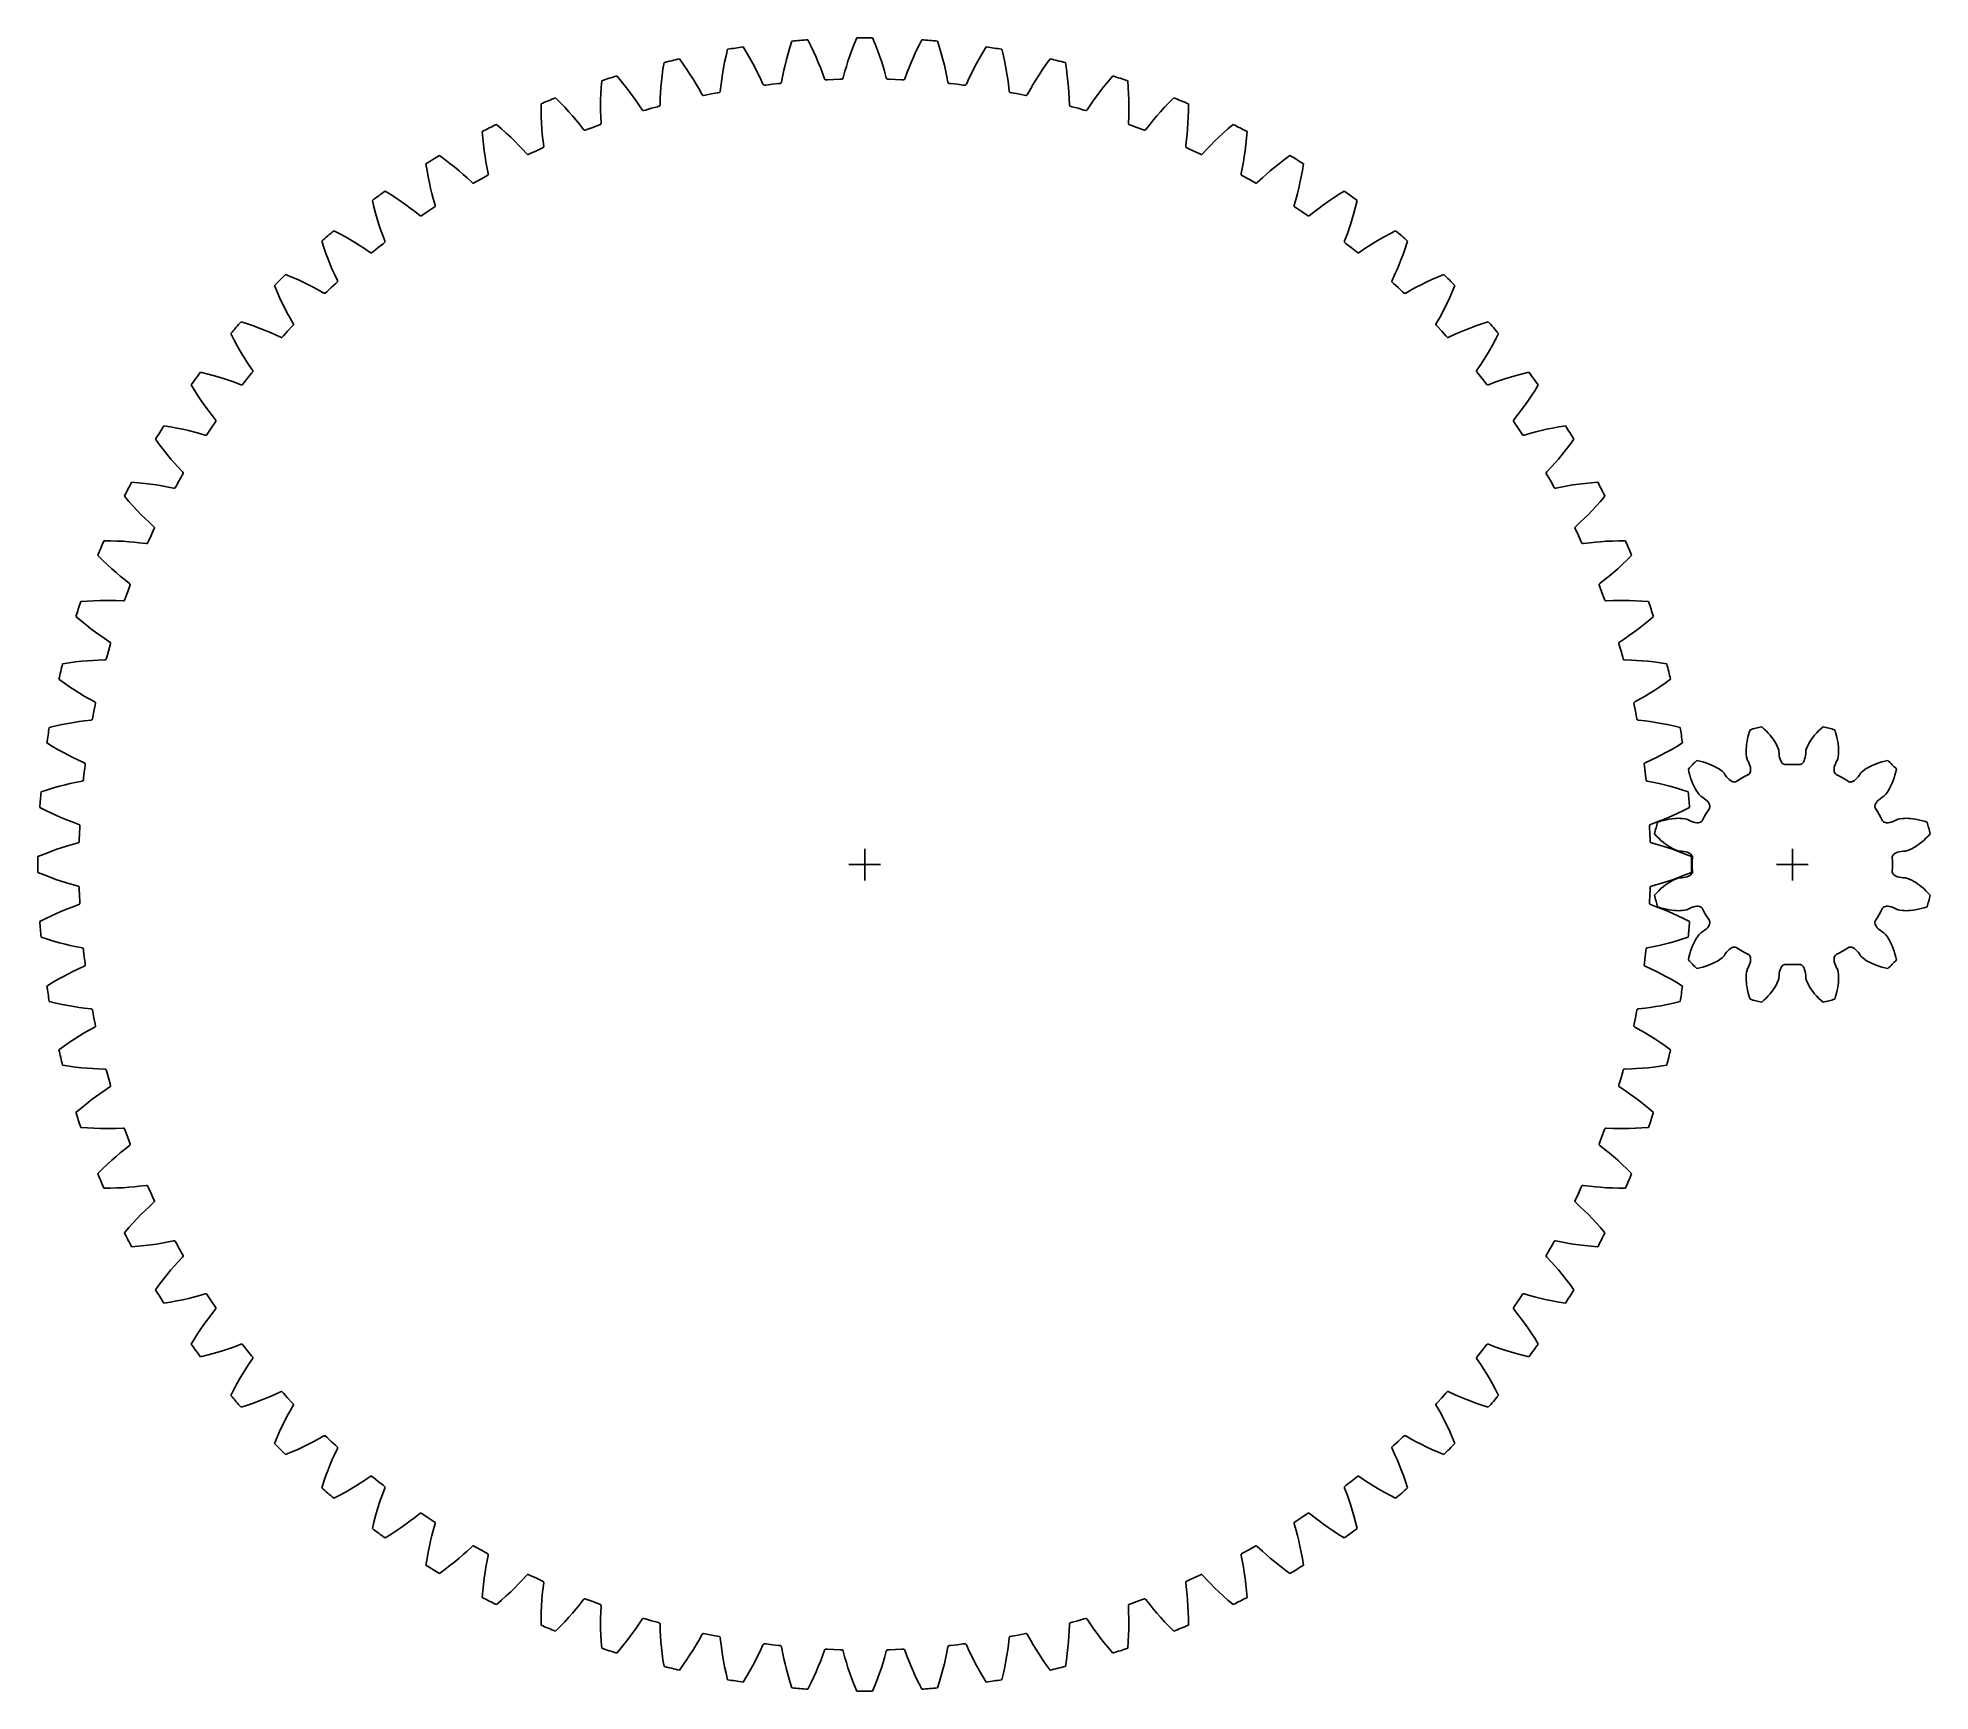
# Model space of a CAD drawing. Extents: x -178 to 229, y 218 to 573.
import ezdxf

# ---------------------------------------------------------------- set-up
doc = ezdxf.new("R2010")
doc.units = 0
doc.layers.get('0').update_dxf_attribs({"linetype": 'CONTINUOUS'})

msp = doc.modelspace()

# ---------------------------------------------------------------- linework, layer by layer
at = {"color": 7}
for points in [[(-12.245071, 573.005477), (-11.592158, 571.71882), (-10.993116, 570.474349), (-10.452143, 569.287626), (-9.963408, 568.153173), (-9.52435, 567.072258), (-9.135796, 566.055117), (-8.626176, 564.647589), (-8.531442, 564.496389), (-8.483494, 564.450042), (-8.435745, 564.423113), (-8.388534, 564.415743), (-7.953421, 564.437286), (-6.625803, 564.494093), (-5.297821, 564.541601), (-4.862349, 564.554074), (-4.815861, 564.565129), (-4.770365, 564.595658), (-4.726202, 564.645633), (-4.643623, 564.803806), (-4.246007, 566.24698), (-3.938455, 567.29147), (-3.585558, 568.4035), (-3.187337, 569.572802), (-2.741141, 570.798312), (-2.241586, 572.085947), (-1.691636, 573.419865)], [(1.691629, 573.419865), (2.241579, 572.085947), (2.741135, 570.798312), (3.18733, 569.572802), (3.585551, 568.4035), (3.938448, 567.29147), (4.246, 566.24698), (4.643616, 564.803806), (4.726195, 564.645633), (4.770358, 564.595658), (4.815854, 564.565129), (4.862343, 564.554074), (5.297814, 564.541601), (6.625796, 564.494093), (7.953414, 564.437286), (8.388527, 564.415743), (8.435738, 564.423113), (8.483487, 564.450042), (8.531435, 564.496389), (8.626169, 564.647589), (9.135789, 566.055117), (9.524343, 567.072258), (9.963401, 568.153173), (10.452137, 569.287626), (10.993109, 570.474349), (11.592151, 571.71882), (12.245064, 573.005477)], [(-39.806499, 568.908818), (-38.960347, 567.74014), (-38.174002, 566.604701), (-37.454045, 565.517215), (-36.793859, 564.473184), (-36.191115, 563.474262), (-35.64823, 562.530427), (-34.924698, 561.219951), (-34.807485, 561.085448), (-34.75289, 561.04718), (-34.701526, 561.028188), (-34.653734, 561.028298), (-34.227367, 561.11776), (-32.924984, 561.381552), (-31.620784, 561.636244), (-31.192637, 561.716748), (-31.148445, 561.73489), (-31.108278, 561.772166), (-31.072476, 561.828405), (-31.01567, 561.997548), (-30.84871, 563.485155), (-30.708338, 564.564899), (-30.533752, 565.718443), (-30.323365, 566.935642), (-30.07437, 568.215867), (-29.782393, 569.565795), (-29.447885, 570.969321)], [(-26.106273, 571.49858), (-25.354423, 570.267117), (-24.659588, 569.073483), (-24.027173, 567.932862), (-23.450936, 566.840251), (-22.928424, 565.797116), (-22.461265, 564.813597), (-21.842782, 563.450394), (-21.736477, 563.307103), (-21.68504, 563.264668), (-21.635328, 563.241707), (-21.587686, 563.238022), (-21.155614, 563.293751), (-19.836547, 563.454561), (-18.516387, 563.606129), (-18.083242, 563.652787), (-18.037766, 563.667528), (-17.994807, 563.701515), (-17.9547, 563.754778), (-17.884786, 563.918932), (-17.601625, 565.388854), (-17.376971, 566.454255), (-17.112411, 567.590544), (-16.80716, 568.787484), (-16.458492, 570.044226), (-16.061503, 571.367087), (-15.617906, 572.740041)], [(15.617899, 572.740041), (16.061496, 571.367087), (16.458485, 570.044226), (16.807153, 568.787484), (17.112404, 567.590544), (17.376964, 566.454255), (17.601618, 565.388854), (17.884779, 563.918932), (17.954693, 563.754778), (17.9948, 563.701515), (18.037759, 563.667528), (18.083236, 563.652787), (18.51638, 563.606129), (19.83654, 563.454561), (21.155608, 563.293751), (21.58768, 563.238022), (21.635322, 563.241707), (21.685033, 563.264668), (21.73647, 563.307103), (21.842775, 563.450394), (22.461258, 564.813597), (22.928417, 565.797116), (23.45093, 566.840251), (24.027167, 567.932862), (24.659581, 569.073483), (25.354416, 570.267117), (26.106266, 571.49858)], [(29.447877, 570.969321), (29.782385, 569.565795), (30.074361, 568.215867), (30.323357, 566.935642), (30.533744, 565.718443), (30.70833, 564.564899), (30.848701, 563.485155), (31.015662, 561.997548), (31.072468, 561.828405), (31.108269, 561.772166), (31.148436, 561.73489), (31.192629, 561.716748), (31.620776, 561.636244), (32.924976, 561.381552), (34.227359, 561.11776), (34.653726, 561.028298), (34.701518, 561.028188), (34.752882, 561.04718), (34.807477, 561.085448), (34.924689, 561.219951), (35.648221, 562.530427), (36.191106, 563.474262), (36.793851, 564.473184), (37.454037, 565.517215), (38.173994, 566.604701), (38.960338, 567.74014), (39.806491, 568.908818)], [(-53.261289, 565.252127), (-52.326053, 564.153439), (-51.453047, 563.083197), (-50.649987, 562.055551), (-49.909921, 561.066535), (-49.230661, 560.117984), (-48.615396, 559.219651), (-47.791274, 557.969984), (-47.663857, 557.84509), (-47.606427, 557.811216), (-47.553731, 557.796192), (-47.506109, 557.80016), (-47.088076, 557.922787), (-45.810405, 558.28796), (-44.530209, 558.644181), (-44.109698, 558.758049), (-44.067065, 558.779592), (-44.02996, 558.819901), (-43.998694, 558.878805), (-43.955324, 559.051888), (-43.905604, 560.548008), (-43.850385, 561.635437), (-43.766848, 562.799123), (-43.652584, 564.029078), (-43.504814, 565.32489), (-43.319655, 566.693567), (-43.096285, 568.11901)], [(43.096276, 568.11901), (43.319646, 566.693567), (43.504805, 565.32489), (43.652575, 564.029078), (43.76684, 562.799123), (43.850377, 561.635437), (43.905595, 560.548008), (43.955315, 559.051888), (43.998685, 558.878805), (44.029951, 558.819901), (44.067057, 558.779592), (44.10969, 558.758049), (44.530201, 558.644181), (45.810397, 558.28796), (47.088067, 557.922787), (47.506101, 557.80016), (47.553723, 557.796192), (47.606419, 557.811216), (47.663849, 557.84509), (47.791266, 557.969984), (48.615387, 559.219651), (49.230653, 560.117984), (49.909913, 561.066535), (50.649979, 562.055551), (51.453039, 563.083197), (52.326044, 564.153439), (53.261281, 565.252127)], [(-66.38782, 560.550927), (-65.369264, 559.529004), (-64.414978, 558.530557), (-63.533767, 557.569083), (-62.718384, 556.641185), (-61.966796, 555.748851), (-61.282946, 554.901558), (-60.363317, 553.720402), (-60.226489, 553.605882), (-60.166564, 553.576629), (-60.112848, 553.565857), (-60.065679, 553.573511), (-59.658556, 553.728566), (-58.413473, 554.192858), (-57.165172, 554.648425), (-56.754892, 554.794919), (-56.714101, 554.819864), (-56.680256, 554.862951), (-56.65361, 554.924122), (-56.623959, 555.100069), (-56.691764, 556.595476), (-56.722038, 557.683886), (-56.729975, 558.850541), (-56.712684, 560.085669), (-56.667018, 561.38908), (-56.589802, 562.768064), (-56.478967, 564.20664)], [(56.478959, 564.20664), (56.589794, 562.768064), (56.667009, 561.38908), (56.712675, 560.085669), (56.729967, 558.850541), (56.72203, 557.683886), (56.691756, 556.595476), (56.623951, 555.100069), (56.653601, 554.924122), (56.680247, 554.862951), (56.714093, 554.819864), (56.754883, 554.794919), (57.165164, 554.648425), (58.413465, 554.192858), (59.658548, 553.728566), (60.065671, 553.573511), (60.112839, 553.565857), (60.166556, 553.576629), (60.22648, 553.605882), (60.363308, 553.720402), (61.282938, 554.901558), (61.966787, 555.748851), (62.718376, 556.641185), (63.533758, 557.569083), (64.41497, 558.530557), (65.369255, 559.529004), (66.387811, 560.550927)], [(-79.105206, 554.834227), (-78.00961, 553.895368), (-76.979931, 552.974871), (-76.025997, 552.085501), (-75.14033, 551.224436), (-74.321044, 550.393823), (-73.572823, 549.602798), (-72.563358, 548.497437), (-72.417969, 548.394001), (-72.355947, 548.369623), (-72.30155, 548.363104), (-72.255119, 548.374442), (-71.861418, 548.560962), (-70.656601, 549.12151), (-69.447891, 549.673613), (-69.050369, 549.851856), (-69.011648, 549.879919), (-68.981289, 549.925528), (-68.959462, 549.988599), (-68.943588, 550.166331), (-69.128521, 551.651809), (-69.244089, 552.73449), (-69.343613, 553.896918), (-69.423182, 555.129606), (-69.479931, 556.432581), (-69.511169, 557.81337), (-69.51355, 559.256206)], [(69.513542, 559.256206), (69.511161, 557.81337), (69.479923, 556.432581), (69.423173, 555.129606), (69.343605, 553.896918), (69.24408, 552.73449), (69.128512, 551.651809), (68.94358, 550.166331), (68.959454, 549.988599), (68.981281, 549.925528), (69.01164, 549.879919), (69.050361, 549.851856), (69.447883, 549.673613), (70.656592, 549.12151), (71.861409, 548.560962), (72.25511, 548.374442), (72.301542, 548.363104), (72.355938, 548.369623), (72.41796, 548.394001), (72.563349, 548.497437), (73.572814, 549.602798), (74.321035, 550.393823), (75.140321, 551.224436), (76.025989, 552.085501), (76.979923, 552.974871), (78.009602, 553.895368), (79.105197, 554.834227)], [(-91.334687, 548.137775), (-90.16881, 547.28777), (-89.070082, 546.450898), (-88.049309, 545.639116), (-87.098814, 544.850192), (-86.216882, 544.08642), (-85.408907, 543.356539), (-84.315828, 542.333785), (-84.162786, 542.242084), (-84.099035, 542.222525), (-84.044298, 542.220269), (-83.998887, 542.235009), (-83.621032, 542.451859), (-82.46391, 543.105208), (-81.302245, 543.750444), (-80.919931, 543.959328), (-80.883534, 543.990283), (-80.856888, 544.038132), (-80.840164, 544.102705), (-80.838392, 544.281117), (-81.139298, 545.747507), (-81.339452, 546.817783), (-81.529855, 547.968822), (-81.705887, 549.191463), (-81.864683, 550.485971), (-82.004148, 551.860054), (-82.119716, 553.298256)], [(82.119708, 553.298256), (82.004139, 551.860054), (81.864675, 550.485971), (81.705878, 549.191463), (81.529847, 547.968822), (81.339444, 546.817783), (81.139289, 545.747507), (80.838383, 544.281117), (80.840155, 544.102705), (80.85688, 544.038132), (80.883525, 543.990283), (80.919922, 543.959328), (81.302236, 543.750444), (82.463902, 543.105208), (83.621023, 542.451859), (83.998878, 542.235009), (84.044289, 542.220269), (84.099026, 542.222525), (84.162777, 542.242084), (84.31582, 542.333785), (85.408898, 543.356539), (86.216874, 544.08642), (87.098805, 544.850192), (88.049301, 545.639116), (89.070073, 546.450898), (90.168801, 547.28777), (91.334679, 548.137775)], [(-103.00122, 540.502276), (-101.772243, 539.746367), (-100.611244, 538.998279), (-99.529926, 538.269087), (-98.520461, 537.557172), (-97.581327, 536.864949), (-96.718575, 536.20071), (-95.548621, 535.266873), (-95.38886, 535.187446), (-95.323777, 535.17299), (-95.26904, 535.175036), (-95.224933, 535.193461), (-94.865256, 535.439282), (-93.762962, 536.181403), (-92.655501, 536.915791), (-92.290756, 537.154015), (-92.256882, 537.187718), (-92.233921, 537.237523), (-92.222299, 537.303202), (-92.234488, 537.481217), (-92.649523, 538.919479), (-92.933035, 539.970749), (-93.213183, 541.1033), (-93.4846, 542.308361), (-93.74448, 543.586417), (-93.991321, 544.945322), (-94.219397, 546.370023)], [(94.219388, 546.370023), (93.991313, 544.945322), (93.744472, 543.586417), (93.484592, 542.308361), (93.213175, 541.1033), (92.933027, 539.970749), (92.649514, 538.919479), (92.23448, 537.481217), (92.222291, 537.303202), (92.233913, 537.237523), (92.256873, 537.187718), (92.290747, 537.154015), (92.655492, 536.915791), (93.762954, 536.181403), (94.865248, 535.439282), (95.224924, 535.193461), (95.269031, 535.175036), (95.323768, 535.17299), (95.388852, 535.187446), (95.548612, 535.266873), (96.718566, 536.20071), (97.581318, 536.864949), (98.520453, 537.557172), (99.529918, 538.269087), (100.611235, 538.998279), (101.772234, 539.746367), (103.001211, 540.502276)], [(-114.032605, 531.975126), (-112.748109, 531.31797), (-111.531993, 530.663281), (-110.396797, 530.021177), (-109.334588, 529.390659), (-108.344036, 528.774252), (-107.431828, 528.179753), (-106.192212, 527.340588), (-106.026698, 527.273945), (-105.960679, 527.264591), (-105.906254, 527.270827), (-105.863734, 527.292654), (-105.524455, 527.565942), (-104.483784, 528.392261), (-103.437358, 529.211277), (-103.092427, 529.477393), (-103.061303, 529.513649), (-103.042311, 529.565097), (-103.036075, 529.631485), (-103.062153, 529.80797), (-103.588751, 531.209233), (-103.953873, 532.23502), (-104.322011, 533.342099), (-104.687138, 534.522153), (-105.046498, 535.775879), (-105.399201, 537.111228), (-105.738338, 538.513643)], [(105.738329, 538.513643), (105.399192, 537.111228), (105.046489, 535.775879), (104.68713, 534.522153), (104.322002, 533.342099), (103.953864, 532.23502), (103.588742, 531.209233), (103.062145, 529.80797), (103.036066, 529.631485), (103.042302, 529.565097), (103.061294, 529.513649), (103.092419, 529.477393), (103.43735, 529.211277), (104.483775, 528.392261), (105.524447, 527.565942), (105.863725, 527.292654), (105.906245, 527.270827), (105.96067, 527.264591), (106.026689, 527.273945), (106.192204, 527.340588), (107.431819, 528.179753), (108.344028, 528.774252), (109.33458, 529.390659), (110.396789, 530.021177), (111.531984, 530.663281), (112.7481, 531.31797), (114.032597, 531.975126)], [(-124.360704, 522.608745), (-123.028608, 522.054397), (-121.764876, 521.497142), (-120.582801, 520.946082), (-119.474396, 520.400847), (-118.438535, 519.864059), (-117.482494, 519.342963), (-116.180863, 518.603643), (-116.010642, 518.55021), (-115.944085, 518.546241), (-115.89034, 518.556729), (-115.849663, 518.581674), (-115.532872, 518.880732), (-114.56024, 519.786151), (-113.581299, 520.684745), (-113.258311, 520.977099), (-113.230248, 521.015678), (-113.215508, 521.068431), (-113.214374, 521.135102), (-113.254286, 521.309007), (-113.8892, 522.664636), (-114.333681, 523.658612), (-114.787542, 524.733396), (-115.244132, 525.881163), (-115.700748, 527.102829), (-116.157134, 528.406388), (-116.60526, 529.777871)], [(116.605251, 529.777871), (116.157125, 528.406388), (115.700739, 527.102829), (115.244123, 525.881163), (114.787533, 524.733396), (114.333673, 523.658612), (113.889192, 522.664636), (113.254277, 521.309007), (113.214365, 521.135102), (113.215499, 521.068431), (113.230239, 521.015678), (113.258302, 520.977099), (113.58129, 520.684745), (114.560232, 519.786151), (115.532863, 518.880732), (115.849654, 518.581674), (115.890331, 518.556729), (115.944076, 518.546241), (116.010634, 518.55021), (116.180854, 518.603643), (117.482486, 519.342963), (118.438526, 519.864059), (119.474387, 520.400847), (120.582793, 520.946082), (121.764867, 521.497142), (123.0286, 522.054397), (124.360695, 522.608745)], [(-133.922159, 512.460972), (-132.550676, 512.012846), (-131.247117, 511.55646), (-130.025451, 511.099844), (-128.877683, 510.643254), (-127.8029, 510.189393), (-126.808923, 509.744913), (-125.453295, 509.109998), (-125.279389, 509.070086), (-125.212718, 509.07122), (-125.159966, 509.08596), (-125.121386, 509.114023), (-124.829032, 509.437011), (-123.930439, 510.415952), (-123.02502, 511.388584), (-122.725962, 511.705375), (-122.701017, 511.746052), (-122.690529, 511.799797), (-122.694497, 511.866355), (-122.74793, 512.036575), (-123.487251, 513.338207), (-124.008346, 514.294247), (-124.545134, 515.330108), (-125.09037, 516.438513), (-125.64143, 517.620588), (-126.198684, 518.884321), (-126.753033, 520.216416)], [(126.753024, 520.216416), (126.198676, 518.884321), (125.641421, 517.620588), (125.090361, 516.438513), (124.545126, 515.330108), (124.008338, 514.294247), (123.487242, 513.338207), (122.747922, 512.036575), (122.694489, 511.866355), (122.69052, 511.799797), (122.701009, 511.746052), (122.725953, 511.705375), (123.025011, 511.388584), (123.93043, 510.415952), (124.829024, 509.437011), (125.121378, 509.114023), (125.159957, 509.08596), (125.21271, 509.07122), (125.279381, 509.070086), (125.453286, 509.109998), (126.808915, 509.744913), (127.802891, 510.189393), (128.877675, 510.643254), (130.025442, 511.099844), (131.247108, 511.55646), (132.550668, 512.012846), (133.922151, 512.460972)], [(-142.657931, 501.59405), (-141.255516, 501.254913), (-139.920166, 500.90221), (-138.66644, 500.542851), (-137.486386, 500.177723), (-136.379308, 499.809585), (-135.353521, 499.444463), (-133.952257, 498.917866), (-133.775772, 498.891787), (-133.709385, 498.898023), (-133.657936, 498.917015), (-133.621681, 498.94814), (-133.355565, 499.29307), (-132.536548, 500.339496), (-131.71023, 501.380168), (-131.436942, 501.719446), (-131.415115, 501.761966), (-131.408879, 501.816391), (-131.418233, 501.88241), (-131.484876, 502.047925), (-132.324041, 503.28754), (-132.918539, 504.199748), (-133.534947, 505.190301), (-134.165465, 506.25251), (-134.807569, 507.387705), (-135.462258, 508.603821), (-136.119413, 509.888317)], [(136.119405, 509.888317), (135.462249, 508.603821), (134.80756, 507.387705), (134.165457, 506.25251), (133.534938, 505.190301), (132.918531, 504.199748), (132.324032, 503.28754), (131.484867, 502.047925), (131.418225, 501.88241), (131.40887, 501.816391), (131.415106, 501.761966), (131.436933, 501.719446), (131.710221, 501.380168), (132.53654, 500.339496), (133.355556, 499.29307), (133.621673, 498.94814), (133.657928, 498.917015), (133.709376, 498.898023), (133.775764, 498.891787), (133.952249, 498.917866), (135.353512, 499.444463), (136.379299, 499.809585), (137.486378, 500.177723), (138.666432, 500.542851), (139.920158, 500.90221), (141.255508, 501.254913), (142.657922, 501.59405)], [(-150.514311, 490.075109), (-149.08961, 489.847034), (-147.730704, 489.600193), (-146.452649, 489.340313), (-145.247588, 489.068895), (-144.115037, 488.788748), (-143.063767, 488.505235), (-141.625505, 488.090201), (-141.447489, 488.078012), (-141.381811, 488.089634), (-141.332006, 488.112594), (-141.298302, 488.146468), (-141.060079, 488.511213), (-140.32569, 489.618675), (-139.583569, 490.720968), (-139.337749, 491.080645), (-139.319324, 491.124752), (-139.317277, 491.179489), (-139.331734, 491.244573), (-139.411161, 491.404333), (-140.344997, 492.574287), (-141.009237, 493.437039), (-141.701459, 494.376174), (-142.413375, 495.385639), (-143.142567, 496.466956), (-143.890655, 497.627955), (-144.646564, 498.856932)], [(144.646555, 498.856932), (143.890646, 497.627955), (143.142558, 496.466956), (142.413366, 495.385639), (141.701451, 494.376174), (141.009228, 493.437039), (140.344989, 492.574287), (139.411152, 491.404333), (139.331725, 491.244573), (139.317269, 491.179489), (139.319315, 491.124752), (139.337741, 491.080645), (139.583561, 490.720968), (140.325682, 489.618675), (141.06007, 488.511213), (141.298294, 488.146468), (141.331998, 488.112594), (141.381802, 488.089634), (141.447481, 488.078012), (141.625497, 488.090201), (143.063758, 488.505235), (144.115028, 488.788748), (145.247579, 489.068895), (146.45264, 489.340313), (147.730696, 489.600193), (149.089602, 489.847034), (150.514302, 490.075109)], [(-157.442543, 477.975429), (-156.004341, 477.85986), (-154.630259, 477.720396), (-153.335751, 477.561599), (-152.113109, 477.385568), (-150.962071, 477.195165), (-149.891794, 476.99501), (-148.425405, 476.694104), (-148.246992, 476.695876), (-148.182419, 476.7126), (-148.13457, 476.739246), (-148.103616, 476.775643), (-147.894731, 477.157957), (-147.249495, 478.319622), (-146.596147, 479.476744), (-146.379296, 479.854599), (-146.364556, 479.90001), (-146.366813, 479.954747), (-146.386372, 480.018498), (-146.478072, 480.171541), (-147.500826, 481.264619), (-148.230707, 482.072595), (-148.994479, 482.954526), (-149.783403, 483.905022), (-150.595186, 484.925794), (-151.432058, 486.024522), (-152.282063, 487.1904)], [(152.282054, 487.1904), (151.432049, 486.024522), (150.595177, 484.925794), (149.783395, 483.905022), (148.994471, 482.954526), (148.230699, 482.072595), (147.500818, 481.264619), (146.478064, 480.171541), (146.386363, 480.018498), (146.366804, 479.954747), (146.364548, 479.90001), (146.379288, 479.854599), (146.596138, 479.476744), (147.249487, 478.319622), (147.894723, 477.157957), (148.103608, 476.775643), (148.134562, 476.739246), (148.182411, 476.7126), (148.246984, 476.695876), (148.425396, 476.694104), (149.891786, 476.99501), (150.962062, 477.195165), (152.113101, 477.385568), (153.335742, 477.561599), (154.63025, 477.720396), (156.004333, 477.85986), (157.442535, 477.975429)], [(-163.400494, 465.369263), (-161.957658, 465.366881), (-160.576868, 465.335644), (-159.273893, 465.278894), (-158.041206, 465.199326), (-156.878778, 465.099801), (-155.796097, 464.984233), (-154.310619, 464.799301), (-154.132887, 464.815175), (-154.069816, 464.837002), (-154.024206, 464.867361), (-153.996143, 464.906082), (-153.817901, 465.303604), (-153.265797, 466.512313), (-152.705249, 467.71713), (-152.51873, 468.110831), (-152.507391, 468.157262), (-152.513911, 468.211659), (-152.538289, 468.273681), (-152.641725, 468.41907), (-153.747086, 469.428535), (-154.53811, 470.176756), (-155.368723, 470.996042), (-156.229789, 471.88171), (-157.119158, 472.835644), (-158.039655, 473.865323), (-158.978515, 474.960918)], [(158.978506, 474.960918), (158.039647, 473.865323), (157.11915, 472.835644), (156.22978, 471.88171), (155.368715, 470.996042), (154.538102, 470.176756), (153.747077, 469.428535), (152.641717, 468.41907), (152.53828, 468.273681), (152.513902, 468.211659), (152.507383, 468.157262), (152.518721, 468.110831), (152.705241, 467.71713), (153.265789, 466.512313), (153.817892, 465.303604), (153.996135, 464.906082), (154.024198, 464.867361), (154.069807, 464.837002), (154.132878, 464.815175), (154.31061, 464.799301), (155.796088, 464.984233), (156.878769, 465.099801), (158.041197, 465.199326), (159.273885, 465.278894), (160.57686, 465.335644), (161.957649, 465.366881), (163.400486, 465.369263)], [(-168.350928, 452.33468), (-166.912351, 452.445514), (-165.533368, 452.52273), (-164.229956, 452.568396), (-162.994828, 452.585688), (-161.828174, 452.577751), (-160.739764, 452.547477), (-159.244356, 452.479672), (-159.06841, 452.509322), (-159.007238, 452.535968), (-158.964152, 452.569814), (-158.939207, 452.610604), (-158.792712, 453.020885), (-158.337145, 454.269185), (-157.872853, 455.514269), (-157.717798, 455.921392), (-157.710145, 455.96856), (-157.720917, 456.022277), (-157.75017, 456.082201), (-157.86469, 456.219029), (-159.045846, 457.138659), (-159.893138, 457.822508), (-160.785473, 458.574097), (-161.713371, 459.389479), (-162.674845, 460.270691), (-163.673292, 461.224976), (-164.695215, 462.243532)], [(164.695206, 462.243532), (163.673283, 461.224976), (162.674837, 460.270691), (161.713362, 459.389479), (160.785464, 458.574097), (159.89313, 457.822508), (159.045838, 457.138659), (157.864681, 456.219029), (157.750162, 456.082201), (157.720908, 456.022277), (157.710136, 455.96856), (157.71779, 455.921392), (157.872845, 455.514269), (158.337137, 454.269185), (158.792704, 453.020885), (158.939198, 452.610604), (158.964143, 452.569814), (159.00723, 452.535968), (159.068401, 452.509322), (159.244348, 452.479672), (160.739756, 452.547477), (161.828165, 452.577751), (162.99482, 452.585688), (164.229948, 452.568396), (165.53336, 452.52273), (166.912343, 452.445514), (168.350919, 452.33468)], [(-172.263297, 438.951997), (-170.837854, 439.175367), (-169.469178, 439.360526), (-168.173365, 439.508296), (-166.943411, 439.62256), (-165.779724, 439.706097), (-164.692295, 439.761316), (-163.196176, 439.811036), (-163.023092, 439.854406), (-162.964189, 439.885672), (-162.92388, 439.922778), (-162.902337, 439.965411), (-162.788469, 440.385922), (-162.432248, 441.666118), (-162.067075, 442.943788), (-161.944448, 443.361821), (-161.94048, 443.409443), (-161.955503, 443.46214), (-161.989377, 443.519569), (-162.114272, 443.646987), (-163.363939, 444.471108), (-164.262271, 445.086373), (-165.210822, 445.765634), (-166.199838, 446.5057), (-167.227484, 447.30876), (-168.297727, 448.181765), (-169.396415, 449.117002)], [(169.396407, 449.117002), (168.297718, 448.181765), (167.227476, 447.30876), (166.19983, 446.5057), (165.210814, 445.765634), (164.262263, 445.086373), (163.36393, 444.471108), (162.114263, 443.646987), (161.989369, 443.519569), (161.955495, 443.46214), (161.940471, 443.409443), (161.94444, 443.361821), (162.067066, 442.943788), (162.432239, 441.666118), (162.78846, 440.385922), (162.902328, 439.965411), (162.923871, 439.922778), (162.96418, 439.885672), (163.023084, 439.854406), (163.196167, 439.811036), (164.692287, 439.761316), (165.779716, 439.706097), (166.943402, 439.62256), (168.173357, 439.508296), (169.469169, 439.360526), (170.837846, 439.175367), (172.263289, 438.951997)], [(-175.113608, 425.303598), (-173.710083, 425.638106), (-172.360154, 425.930082), (-171.07993, 426.179077), (-169.862731, 426.389465), (-168.709187, 426.56405), (-167.629443, 426.704422), (-166.141836, 426.871383), (-165.972693, 426.928189), (-165.916453, 426.96399), (-165.879178, 427.004157), (-165.861036, 427.048349), (-165.780532, 427.476497), (-165.525839, 428.780697), (-165.262047, 430.083079), (-165.172586, 430.509447), (-165.172475, 430.557239), (-165.191467, 430.608603), (-165.229735, 430.663198), (-165.364239, 430.78041), (-166.674715, 431.503942), (-167.618549, 432.046827), (-168.617472, 432.649572), (-169.661503, 433.309757), (-170.748988, 434.029714), (-171.884427, 434.816059), (-173.053106, 435.662211)], [(173.053097, 435.662211), (171.884419, 434.816059), (170.74898, 434.029714), (169.661494, 433.309757), (168.617463, 432.649572), (167.618541, 432.046827), (166.674706, 431.503942), (165.364231, 430.78041), (165.229727, 430.663198), (165.191459, 430.608603), (165.172467, 430.557239), (165.172577, 430.509447), (165.262039, 430.083079), (165.525831, 428.780697), (165.780523, 427.476497), (165.861027, 427.048349), (165.879169, 427.004157), (165.916445, 426.96399), (165.972684, 426.928189), (166.141827, 426.871383), (167.629434, 426.704422), (168.709178, 426.56405), (169.862723, 426.389465), (171.079921, 426.179077), (172.360146, 425.930082), (173.710074, 425.638106), (175.1136, 425.303598)], [(178.72798, 418.191485), (179.337605, 418.061211), (180.010291, 417.889287), (180.63834, 417.700394), (181.20973, 417.502097), (181.736374, 417.294332), (182.216357, 417.081325), (182.646279, 416.868514), (183.03363, 416.656134), (183.368182, 416.454021), (183.662797, 416.258834), (184.120346, 415.9137), (184.422356, 415.643964), (184.58034, 415.4781), (184.829224, 415.066239), (185.098391, 414.689491), (185.371991, 414.368558), (185.645843, 414.103088), (185.915834, 413.892437), (186.17782, 413.735789), (186.42781, 413.63195), (186.66187, 413.579631), (186.876169, 413.577242), (187.066957, 413.622945), (187.172656, 413.675034), (187.841912, 414.109087), (188.470034, 414.486036), (189.110542, 414.841531), (189.821071, 415.204098), (189.919031, 415.269589), (190.054005, 415.411965), (190.159086, 415.598748), (190.230805, 415.827609), (190.265872, 416.096027), (190.261195, 416.401239), (190.213763, 416.740383), (190.120784, 417.110282), (189.979647, 417.507694), (189.787957, 417.929173), (189.555717, 418.350643), (189.491068, 418.570393), (189.408475, 418.966811), (189.338354, 419.535626), (189.316612, 419.888365), (189.308845, 420.279153), (189.318597, 420.720799), (189.349259, 421.199527), (189.404781, 421.721707), (189.488174, 422.281678), (189.602138, 422.875665), (189.752578, 423.514017), (189.94003, 424.182543), (190.13202, 424.775634)], [(192.642549, 425.448326), (193.105361, 425.030692), (193.601962, 424.545458), (194.051424, 424.067847), (194.447112, 423.610421), (194.799316, 423.167168), (195.108491, 422.742708), (195.374409, 422.343449), (195.603675, 421.965846), (195.792348, 421.623534), (195.949898, 421.307188), (196.17358, 420.779519), (196.30026, 420.394914), (196.354147, 420.172281), (196.363756, 419.691157), (196.408487, 419.230301), (196.484965, 418.815564), (196.589394, 418.448733), (196.717888, 418.131309), (196.866452, 417.864654), (197.031031, 417.649732), (197.207573, 417.487392), (197.391966, 417.378173), (197.580045, 417.322359), (197.697626, 417.31462), (198.494246, 417.355893), (199.226711, 417.368301), (199.959155, 417.355914), (200.755775, 417.314641), (200.873356, 417.32238), (201.061434, 417.378194), (201.245828, 417.487413), (201.422369, 417.649753), (201.586949, 417.864676), (201.735513, 418.131331), (201.864007, 418.448754), (201.968435, 418.815585), (202.044914, 419.230322), (202.089645, 419.691179), (202.099254, 420.172303), (202.153141, 420.394936), (202.279821, 420.77954), (202.503503, 421.307209), (202.661052, 421.623555), (202.849726, 421.965867), (203.078992, 422.34347), (203.34491, 422.742729), (203.654085, 423.167189), (204.006289, 423.610442), (204.401977, 424.067869), (204.851438, 424.545478), (205.348039, 425.030712), (205.810852, 425.448346)], [(208.32138, 424.775654), (208.513371, 424.182564), (208.700823, 423.514039), (208.851263, 422.875686), (208.965227, 422.281699), (209.048619, 421.721728), (209.104142, 421.199548), (209.134804, 420.72082), (209.144555, 420.279174), (209.136788, 419.888386), (209.115046, 419.535648), (209.044926, 418.966832), (208.962333, 418.570414), (208.897683, 418.350664), (208.665444, 417.929194), (208.473754, 417.507715), (208.332617, 417.110303), (208.239638, 416.740404), (208.192205, 416.40126), (208.187528, 416.096048), (208.222596, 415.82763), (208.294315, 415.598769), (208.399395, 415.411986), (208.53437, 415.269611), (208.632329, 415.204119), (209.342859, 414.841552), (209.983367, 414.486058), (210.611488, 414.109108), (211.280745, 413.675055), (211.386443, 413.622966), (211.577232, 413.577263), (211.791531, 413.579652), (212.02559, 413.631971), (212.27558, 413.73581), (212.537567, 413.892458), (212.807558, 414.103109), (213.08141, 414.368579), (213.35501, 414.689512), (213.624176, 415.06626), (213.873061, 415.478121), (214.031044, 415.643985), (214.333055, 415.913721), (214.790603, 416.258855), (215.085218, 416.454043), (215.41977, 416.656156), (215.807122, 416.868536), (216.237044, 417.081347), (216.717027, 417.294353), (217.243671, 417.502118), (217.81506, 417.700416), (218.443109, 417.889308), (219.115796, 418.061232), (219.725421, 418.191506)], [(-176.884328, 411.473619), (-175.511374, 411.917216), (-174.188514, 412.314205), (-172.931772, 412.662873), (-171.734832, 412.968124), (-170.598542, 413.232684), (-169.533141, 413.457338), (-168.06322, 413.740499), (-167.899065, 413.810413), (-167.845803, 413.85052), (-167.811815, 413.893479), (-167.797075, 413.938955), (-167.750417, 414.3721), (-167.598848, 415.69226), (-167.438039, 417.011327), (-167.38231, 417.443399), (-167.385995, 417.491041), (-167.408956, 417.540752), (-167.45139, 417.59219), (-167.594681, 417.698495), (-168.957884, 418.316977), (-169.941404, 418.784137), (-170.984539, 419.306649), (-172.077149, 419.882886), (-173.21777, 420.515301), (-174.411405, 421.210136), (-175.642868, 421.961986)], [(175.642859, 421.961986), (174.411396, 421.210136), (173.217762, 420.515301), (172.077141, 419.882886), (170.98453, 419.306649), (169.941395, 418.784137), (168.957876, 418.316977), (167.594673, 417.698495), (167.451382, 417.59219), (167.408947, 417.540752), (167.385986, 417.491041), (167.382301, 417.443399), (167.43803, 417.011327), (167.59884, 415.69226), (167.750408, 414.3721), (167.797066, 413.938955), (167.811807, 413.893479), (167.845794, 413.85052), (167.899057, 413.810413), (168.063211, 413.740499), (169.533133, 413.457338), (170.598534, 413.232684), (171.734823, 412.968124), (172.931763, 412.662873), (174.188505, 412.314205), (175.511366, 411.917216), (176.88432, 411.473619)], [(170.305998, 404.949611), (170.899088, 405.141601), (171.567614, 405.329053), (172.205966, 405.479493), (172.799953, 405.593457), (173.359924, 405.67685), (173.882104, 405.732372), (174.360832, 405.763034), (174.802478, 405.772786), (175.193266, 405.765019), (175.546005, 405.743277), (176.11482, 405.673156), (176.511238, 405.590563), (176.730988, 405.525914), (177.152458, 405.293674), (177.573937, 405.101984), (177.971349, 404.960847), (178.341248, 404.867868), (178.680392, 404.820436), (178.985604, 404.815759), (179.254022, 404.850826), (179.482883, 404.922545), (179.669666, 405.027626), (179.812042, 405.1626), (179.877533, 405.26056), (180.2401, 405.971089), (180.595595, 406.611597), (180.972544, 407.239719), (181.406597, 407.908975), (181.458686, 408.014674), (181.504389, 408.205462), (181.502, 408.419761), (181.449681, 408.653821), (181.345842, 408.903811), (181.189194, 409.165797), (180.978543, 409.435788), (180.713073, 409.70964), (180.39214, 409.98324), (180.015392, 410.252407), (179.603531, 410.501291), (179.437667, 410.659275), (179.167931, 410.961285), (178.822798, 411.418834), (178.62761, 411.713449), (178.425497, 412.048001), (178.213117, 412.435352), (178.000306, 412.865274), (177.787299, 413.345257), (177.579534, 413.871901), (177.381237, 414.443291), (177.192344, 415.07134), (177.02042, 415.744026), (176.890146, 416.353651)], [(221.563255, 416.353672), (221.43298, 415.744048), (221.261056, 415.071361), (221.072164, 414.443312), (220.873867, 413.871923), (220.666101, 413.345278), (220.453095, 412.865295), (220.240284, 412.435374), (220.027904, 412.048022), (219.825791, 411.71347), (219.630603, 411.418855), (219.285469, 410.961306), (219.015733, 410.659296), (218.84987, 410.501313), (218.438009, 410.252428), (218.061261, 409.983262), (217.740327, 409.709662), (217.474857, 409.43581), (217.264206, 409.165818), (217.107558, 408.903832), (217.00372, 408.653842), (216.951401, 408.419783), (216.949011, 408.205483), (216.994714, 408.014695), (217.046804, 407.908997), (217.480856, 407.23974), (217.857806, 406.611619), (218.2133, 405.97111), (218.575867, 405.260581), (218.641359, 405.162621), (218.783734, 405.027647), (218.970518, 404.922567), (219.199378, 404.850847), (219.467796, 404.81578), (219.773008, 404.820457), (220.112152, 404.867889), (220.482052, 404.960868), (220.879464, 405.102005), (221.300942, 405.293695), (221.722413, 405.525935), (221.942163, 405.590585), (222.33858, 405.673178), (222.907396, 405.743298), (223.260134, 405.76504), (223.650922, 405.772807), (224.092569, 405.763056), (224.571297, 405.732393), (225.093477, 405.676871), (225.653448, 405.593479), (226.247434, 405.479515), (226.885787, 405.329074), (227.554313, 405.141622), (228.147403, 404.949632)], [(-177.564152, 397.547349), (-176.230234, 398.097299), (-174.9426, 398.596854), (-173.71709, 399.04305), (-172.547788, 399.441271), (-171.435757, 399.794168), (-170.391267, 400.10172), (-168.948093, 400.499336), (-168.78992, 400.581914), (-168.739946, 400.626078), (-168.709416, 400.671574), (-168.698361, 400.718062), (-168.685889, 401.153534), (-168.63838, 402.481516), (-168.581574, 403.809134), (-168.560031, 404.244247), (-168.567401, 404.291458), (-168.59433, 404.339207), (-168.640676, 404.387155), (-168.791876, 404.481889), (-170.199405, 404.991509), (-171.216546, 405.380063), (-172.297461, 405.819121), (-173.431913, 406.307856), (-174.618637, 406.848829), (-175.863108, 407.447871), (-177.149764, 408.100784)], [(175.862329, 407.447093), (174.617858, 406.848051), (173.431134, 406.307078), (172.296681, 405.818343), (171.215766, 405.379284), (170.198625, 404.990731), (168.791097, 404.481111), (168.639897, 404.386377), (168.59355, 404.338429), (168.566621, 404.290679), (168.559251, 404.243468), (168.580795, 403.808355), (168.637601, 402.480738), (168.685109, 401.152755), (168.697582, 400.717284), (168.708637, 400.670796), (168.739166, 400.6253), (168.789141, 400.581136), (168.947314, 400.498557), (170.390488, 400.100941), (171.434978, 399.79339), (172.547008, 399.440492), (173.71631, 399.042272), (174.94182, 398.596076), (176.229455, 398.096521), (177.563373, 397.54657)], [(177.149756, 408.100784), (175.862329, 407.447093)], [(169.633306, 389.2708), (170.05094, 389.733613), (170.536174, 390.230214), (171.013784, 390.679675), (171.47121, 391.075363), (171.914463, 391.427568), (172.338923, 391.736742), (172.738182, 392.00266), (173.115785, 392.231926), (173.458097, 392.4206), (173.774443, 392.57815), (174.302112, 392.801831), (174.686717, 392.928512), (174.90935, 392.982398), (175.390474, 392.992008), (175.85133, 393.036738), (176.266067, 393.113217), (176.632898, 393.217645), (176.950322, 393.34614), (177.216977, 393.494703), (177.431899, 393.659283), (177.594239, 393.835824), (177.703458, 394.020218), (177.759272, 394.208297), (177.767011, 394.325878), (177.725738, 395.122498), (177.713351, 395.854941), (177.725738, 396.587385), (177.767011, 397.384005), (177.759272, 397.501586), (177.703458, 397.689665), (177.594239, 397.874058), (177.431899, 398.0506), (177.216977, 398.215179), (176.950322, 398.363743), (176.632898, 398.492237), (176.266067, 398.596666), (175.85133, 398.673144), (175.390474, 398.717875), (174.90935, 398.727484), (174.686717, 398.781371), (174.302112, 398.908051), (173.774443, 399.131733), (173.458097, 399.289283), (173.115785, 399.477956), (172.738182, 399.707222), (172.338923, 399.97314), (171.914463, 400.282315), (171.47121, 400.634519), (171.013784, 401.030207), (170.536174, 401.479669), (170.05094, 401.97627), (169.633306, 402.439082)], [(228.820096, 402.439104), (228.402482, 401.97627), (227.917247, 401.479669), (227.439638, 401.030207), (226.982212, 400.634519), (226.538959, 400.282315), (226.114499, 399.97314), (225.715239, 399.707222), (225.337636, 399.477956), (224.995325, 399.289283), (224.678979, 399.131733), (224.15131, 398.908051), (223.766705, 398.781371), (223.544072, 398.727484), (223.062948, 398.717875), (222.602092, 398.673144), (222.187355, 398.596666), (221.820524, 398.492237), (221.5031, 398.363743), (221.236445, 398.215179), (221.021523, 398.0506), (220.859183, 397.874058), (220.749964, 397.689665), (220.69415, 397.501586), (220.686411, 397.384005), (220.727683, 396.587385), (220.740071, 395.854941), (220.727683, 395.122498), (220.686411, 394.325878), (220.69415, 394.208297), (220.749964, 394.020218), (220.859183, 393.835824), (221.021523, 393.659283), (221.236445, 393.494703), (221.5031, 393.34614), (221.820524, 393.217645), (222.187355, 393.113217), (222.602092, 393.036738), (223.062948, 392.992008), (223.544072, 392.982398), (223.766705, 392.928512), (224.15131, 392.801831), (224.678979, 392.57815), (224.995325, 392.4206), (225.337636, 392.231926), (225.715239, 392.00266), (226.114499, 391.736742), (226.538959, 391.427568), (226.982212, 391.075363), (227.439638, 390.679675), (227.917247, 390.230214), (228.402482, 389.733613), (228.820116, 389.2708)], [(0, 399.256514), (0, 392.453369)], [(199.226711, 399.256514), (199.226711, 392.453369)], [(-3.401573, 395.854941), (3.401573, 395.854941)], [(195.825138, 395.854941), (202.628284, 395.854941)], [(-177.149764, 383.610649), (-175.863108, 384.263562), (-174.618637, 384.862604), (-173.431913, 385.403576), (-172.297461, 385.892312), (-171.216546, 386.33137), (-170.199405, 386.719923), (-168.791876, 387.229544), (-168.640676, 387.324278), (-168.59433, 387.372226), (-168.567401, 387.419975), (-168.560031, 387.467186), (-168.581574, 387.902299), (-168.63838, 389.229916), (-168.685889, 390.557899), (-168.698361, 390.99337), (-168.709416, 391.039858), (-168.739946, 391.085354), (-168.78992, 391.129518), (-168.948093, 391.212097), (-170.391267, 391.609713), (-171.435757, 391.917265), (-172.547788, 392.270162), (-173.71709, 392.668383), (-174.9426, 393.114578), (-176.230234, 393.614134), (-177.564152, 394.164084)], [(177.563373, 394.163305), (176.229455, 393.613355), (174.94182, 393.1138), (173.71631, 392.667604), (172.547008, 392.269384), (171.434978, 391.916486), (170.390488, 391.608935), (168.947314, 391.211319), (168.789141, 391.12874), (168.739166, 391.084576), (168.708637, 391.03908), (168.697582, 390.992592), (168.685109, 390.557121), (168.637601, 389.229138), (168.580795, 387.901521), (168.559251, 387.466408), (168.566621, 387.419197), (168.59355, 387.371447), (168.639897, 387.323499), (168.791097, 387.228765), (170.198625, 386.719145), (171.215766, 386.330592), (172.296681, 385.891533), (173.431134, 385.402798), (174.617858, 384.861825), (175.862329, 384.262783), (177.148985, 383.60987)], [(177.020416, 375.96583), (177.19234, 376.638516), (177.381233, 377.266566), (177.57953, 377.837955), (177.787295, 378.364599), (178.000302, 378.844582), (178.213113, 379.274504), (178.425493, 379.661855), (178.627606, 379.996408), (178.822794, 380.291023), (179.167927, 380.748571), (179.437664, 381.050582), (179.603527, 381.208565), (180.015388, 381.45745), (180.392136, 381.726616), (180.713069, 382.000216), (180.978539, 382.274068), (181.18919, 382.544059), (181.345838, 382.806046), (181.449677, 383.056036), (181.501996, 383.290095), (181.504385, 383.504394), (181.458682, 383.695183), (181.406597, 383.800883), (180.972544, 384.47014), (180.595595, 385.098261), (180.240101, 385.73877), (179.877534, 386.449299), (179.812042, 386.547259), (179.669666, 386.682233), (179.482883, 386.787313), (179.254023, 386.859033), (178.985604, 386.8941), (178.680392, 386.889423), (178.341248, 386.841991), (177.971349, 386.749012), (177.573937, 386.607875), (177.152459, 386.416185), (176.730988, 386.183945), (176.511238, 386.119296), (176.114821, 386.036703), (175.546005, 385.966582), (175.193266, 385.94484), (174.802479, 385.937073), (174.360832, 385.946825), (173.882104, 385.977487), (173.359924, 386.033009), (172.799953, 386.116401), (172.205966, 386.230365), (171.567614, 386.380806), (170.899088, 386.568258), (170.305998, 386.760248)], [(228.147423, 386.760272), (227.554334, 386.568282), (226.885808, 386.38083), (226.247456, 386.23039), (225.653469, 386.116427), (225.093498, 386.033036), (224.571318, 385.977512), (224.09259, 385.94685), (223.650943, 385.937102), (223.260156, 385.944861), (222.907417, 385.966592), (222.338602, 386.036713), (221.942184, 386.119307), (221.722435, 386.183956), (221.300965, 386.416196), (220.879486, 386.607886), (220.482074, 386.749022), (220.112175, 386.842), (219.773031, 386.889433), (219.467819, 386.8941), (219.199401, 386.859032), (218.970539, 386.787312), (218.783756, 386.682232), (218.64138, 386.547258), (218.575888, 386.449299), (218.213321, 385.73877), (217.857827, 385.098261), (217.480877, 384.47014), (217.046825, 383.800883), (216.994735, 383.695185), (216.949032, 383.504397), (216.951422, 383.290098), (217.003741, 383.056038), (217.107579, 382.806048), (217.264227, 382.544062), (217.474878, 382.274071), (217.740348, 382.000218), (218.061282, 381.726619), (218.43803, 381.457452), (218.849891, 381.208568), (219.015754, 381.050584), (219.28549, 380.748574), (219.630624, 380.291025), (219.825812, 379.99641), (220.027925, 379.661858), (220.240305, 379.274506), (220.453116, 378.844585), (220.666122, 378.364602), (220.873888, 377.837957), (221.072185, 377.266568), (221.261077, 376.638519), (221.433001, 375.965832), (221.563276, 375.356208)], [(-175.642868, 369.749446), (-174.411405, 370.501297), (-173.21777, 371.196132), (-172.077149, 371.828546), (-170.984539, 372.404783), (-169.941404, 372.927296), (-168.957884, 373.394455), (-167.594681, 374.012938), (-167.45139, 374.119243), (-167.408956, 374.17068), (-167.385995, 374.220391), (-167.38231, 374.268033), (-167.438039, 374.700105), (-167.598848, 376.019173), (-167.750417, 377.339333), (-167.797075, 377.772477), (-167.811815, 377.817954), (-167.845803, 377.860913), (-167.899065, 377.90102), (-168.06322, 377.970934), (-169.533141, 378.254095), (-170.598542, 378.478749), (-171.734832, 378.743309), (-172.931772, 379.04856), (-174.188514, 379.397228), (-175.511374, 379.794217), (-176.884328, 380.237813)], [(176.883549, 380.237035), (175.510595, 379.793438), (174.187734, 379.396449), (172.930992, 379.047781), (171.734052, 378.742531), (170.597763, 378.47797), (169.532362, 378.253316), (168.06244, 377.970155), (167.898286, 377.900242), (167.845023, 377.860134), (167.811036, 377.817175), (167.796295, 377.771699), (167.749637, 377.338554), (167.598069, 376.018394), (167.437259, 374.699327), (167.38153, 374.267255), (167.385215, 374.219613), (167.408176, 374.169902), (167.450611, 374.118464), (167.593902, 374.01216), (168.957105, 373.393677), (169.940624, 372.926517), (170.983759, 372.404005), (172.07637, 371.827768), (173.216991, 371.195354), (174.410625, 370.500518), (175.642088, 369.748668)], [(190.132042, 366.934229), (189.940051, 367.527318), (189.752599, 368.195844), (189.602159, 368.834197), (189.488195, 369.428183), (189.404802, 369.988154), (189.34928, 370.510334), (189.318618, 370.989062), (189.308867, 371.430709), (189.316634, 371.821497), (189.338375, 372.174235), (189.408496, 372.743051), (189.491089, 373.139468), (189.555739, 373.359218), (189.787978, 373.780689), (189.979668, 374.202167), (190.120805, 374.599579), (190.213784, 374.969479), (190.261216, 375.308623), (190.265894, 375.613835), (190.230826, 375.882253), (190.159107, 376.111113), (190.054027, 376.297897), (189.919052, 376.440272), (189.821069, 376.505764), (189.110539, 376.868331), (188.470031, 377.223825), (187.84191, 377.600775), (187.172653, 378.034828), (187.066955, 378.086917), (186.876166, 378.13262), (186.661867, 378.130231), (186.427808, 378.077912), (186.177818, 377.974073), (185.915831, 377.817425), (185.64584, 377.606774), (185.371988, 377.341304), (185.098388, 377.020371), (184.829222, 376.643623), (184.580337, 376.231762), (184.422354, 376.065898), (184.120343, 375.796162), (183.662795, 375.451028), (183.36818, 375.25584), (183.033628, 375.053727), (182.646276, 374.841347), (182.216354, 374.628536), (181.736372, 374.41553), (181.209727, 374.207765), (180.638338, 374.009467), (180.010289, 373.820575), (179.337602, 373.648651), (178.727977, 373.518377)], [(219.725447, 373.518371), (219.115822, 373.648647), (218.443136, 373.820571), (217.815086, 374.009463), (217.243697, 374.207762), (216.717053, 374.415528), (216.23707, 374.628533), (215.807148, 374.841343), (215.419797, 375.053724), (215.085244, 375.255838), (214.790629, 375.451027), (214.333081, 375.796161), (214.03107, 376.065898), (213.873087, 376.23176), (213.624203, 376.643621), (213.355037, 377.020369), (213.081436, 377.341303), (212.807583, 377.606774), (212.537592, 377.817423), (212.275604, 377.974071), (212.025613, 378.07791), (211.791553, 378.13023), (211.577254, 378.132619), (211.386466, 378.086917), (211.280769, 378.034828), (210.611512, 377.600775), (209.983391, 377.223825), (209.342882, 376.868331), (208.632353, 376.505764), (208.534393, 376.440272), (208.399419, 376.297897), (208.294339, 376.111114), (208.222619, 375.882253), (208.187552, 375.613835), (208.192229, 375.308623), (208.239661, 374.969479), (208.33264, 374.59958), (208.473777, 374.202168), (208.665467, 373.780689), (208.897707, 373.359219), (208.962357, 373.139469), (209.04495, 372.743051), (209.11507, 372.174235), (209.136812, 371.821497), (209.144579, 371.430709), (209.134828, 370.989063), (209.104165, 370.510335), (209.048643, 369.988155), (208.965251, 369.428184), (208.851287, 368.834197), (208.700847, 368.195844), (208.513394, 367.527319), (208.321404, 366.934229)], [(176.890141, 375.356205), (177.020416, 375.96583)], [(205.810852, 366.261537), (205.348039, 366.67917), (204.851438, 367.164405), (204.401977, 367.642014), (204.006289, 368.09944), (203.654085, 368.542694), (203.34491, 368.967153), (203.078992, 369.366413), (202.849726, 369.744016), (202.661052, 370.086327), (202.503503, 370.402674), (202.279821, 370.930343), (202.153141, 371.314947), (202.099254, 371.53758), (202.089645, 372.018704), (202.044914, 372.479561), (201.968435, 372.894297), (201.864007, 373.261129), (201.735513, 373.578552), (201.586949, 373.845207), (201.422369, 374.06013), (201.245828, 374.22247), (201.061434, 374.331689), (200.873356, 374.387503), (200.755775, 374.395241), (199.959155, 374.353969), (199.226711, 374.341581), (198.494267, 374.353969), (197.697647, 374.395241), (197.580066, 374.387503), (197.391988, 374.331689), (197.207594, 374.22247), (197.031052, 374.06013), (196.866473, 373.845207), (196.717909, 373.578552), (196.589415, 373.261129), (196.484987, 372.894297), (196.408508, 372.479561), (196.363777, 372.018704), (196.354168, 371.53758), (196.300281, 371.314947), (196.173601, 370.930343), (195.949919, 370.402674), (195.79237, 370.086327), (195.603696, 369.744016), (195.37443, 369.366413), (195.108512, 368.967153), (194.799337, 368.542694), (194.447133, 368.09944), (194.051445, 367.642014), (193.601984, 367.164405), (193.105382, 366.67917), (192.64257, 366.261537)], [(-173.053106, 356.049222), (-171.884427, 356.895374), (-170.748988, 357.681719), (-169.661503, 358.401676), (-168.617472, 359.061862), (-167.618549, 359.664606), (-166.674715, 360.207491), (-165.364239, 360.931023), (-165.229735, 361.048235), (-165.191467, 361.102831), (-165.172475, 361.154194), (-165.172586, 361.201986), (-165.262047, 361.628354), (-165.525839, 362.930737), (-165.780532, 364.234936), (-165.861036, 364.663084), (-165.879178, 364.707276), (-165.916453, 364.747443), (-165.972693, 364.783244), (-166.141836, 364.840051), (-167.629443, 365.007011), (-168.709187, 365.147383), (-169.862731, 365.321969), (-171.07993, 365.532356), (-172.360154, 365.781351), (-173.710083, 366.073328), (-175.113608, 366.407836)], [(175.112829, 366.407056), (173.709303, 366.072548), (172.359375, 365.780571), (171.07915, 365.531576), (169.861952, 365.321189), (168.708407, 365.146603), (167.628663, 365.006232), (166.141056, 364.839271), (165.971913, 364.782465), (165.915674, 364.746663), (165.878398, 364.706496), (165.860256, 364.662304), (165.779752, 364.234157), (165.52506, 362.929957), (165.261268, 361.627574), (165.171806, 361.201207), (165.171696, 361.153415), (165.190688, 361.102051), (165.228956, 361.047456), (165.36346, 360.930243), (166.673935, 360.206712), (167.61777, 359.663827), (168.616692, 359.061082), (169.660723, 358.400896), (170.748209, 357.680939), (171.883648, 356.894595), (173.052326, 356.048442)], [(-169.396415, 342.594431), (-168.297727, 343.529668), (-167.227484, 344.402673), (-166.199838, 345.205734), (-165.210822, 345.9458), (-164.262271, 346.62506), (-163.363939, 347.240325), (-162.114272, 348.064447), (-161.989377, 348.191864), (-161.955503, 348.249294), (-161.94048, 348.30199), (-161.944448, 348.349612), (-162.067075, 348.767645), (-162.432248, 350.045316), (-162.788469, 351.325512), (-162.902337, 351.746023), (-162.92388, 351.788656), (-162.964189, 351.825761), (-163.023092, 351.857027), (-163.196176, 351.900397), (-164.692295, 351.950117), (-165.779724, 352.005336), (-166.943411, 352.088873), (-168.173365, 352.203137), (-169.469178, 352.350907), (-170.837854, 352.536066), (-172.263297, 352.759436)], [(172.262518, 352.758657), (170.837075, 352.535287), (169.468398, 352.350128), (168.172586, 352.202358), (166.942631, 352.088093), (165.778945, 352.004556), (164.691516, 351.949337), (163.195396, 351.899618), (163.022313, 351.856248), (162.963409, 351.824982), (162.9231, 351.787876), (162.901557, 351.745243), (162.787689, 351.324732), (162.431468, 350.044536), (162.066295, 348.766866), (161.943669, 348.348832), (161.9397, 348.30121), (161.954724, 348.248514), (161.988598, 348.191084), (162.113492, 348.063667), (163.363159, 347.239545), (164.261492, 346.62428), (165.210043, 345.94502), (166.199059, 345.204954), (167.226705, 344.401894), (168.296947, 343.528889), (169.395636, 342.593652)], [(-164.695215, 329.467901), (-163.673292, 330.486457), (-162.674845, 331.440743), (-161.713371, 332.321954), (-160.785473, 333.137337), (-159.893138, 333.888925), (-159.045846, 334.572775), (-157.86469, 335.492404), (-157.75017, 335.629232), (-157.720917, 335.689157), (-157.710145, 335.742873), (-157.717798, 335.790042), (-157.872853, 336.197165), (-158.337145, 337.442248), (-158.792712, 338.690549), (-158.939207, 339.100829), (-158.964152, 339.14162), (-159.007238, 339.175465), (-159.06841, 339.202111), (-159.244356, 339.231761), (-160.739764, 339.163957), (-161.828174, 339.133683), (-162.994828, 339.125746), (-164.229956, 339.143037), (-165.533368, 339.188703), (-166.912351, 339.265919), (-168.350928, 339.376753)], [(168.350148, 339.375974), (166.911572, 339.265139), (165.532589, 339.187924), (164.229177, 339.142258), (162.994049, 339.124966), (161.827394, 339.132903), (160.738985, 339.163177), (159.243577, 339.230982), (159.06763, 339.201332), (159.006459, 339.174686), (158.963372, 339.14084), (158.938427, 339.10005), (158.791933, 338.689769), (158.336366, 337.441468), (157.872074, 336.196385), (157.717019, 335.789262), (157.709365, 335.742094), (157.720137, 335.688377), (157.749391, 335.628453), (157.86391, 335.491625), (159.045067, 334.571995), (159.892359, 333.888146), (160.784693, 333.136557), (161.712591, 332.321175), (162.674066, 331.439963), (163.672512, 330.485677), (164.694435, 329.467122)], [(-158.978515, 316.750515), (-158.039655, 317.846111), (-157.119158, 318.875789), (-156.229789, 319.829724), (-155.368723, 320.715391), (-154.53811, 321.534677), (-153.747086, 322.282898), (-152.641725, 323.292363), (-152.538289, 323.437752), (-152.513911, 323.499774), (-152.507391, 323.554171), (-152.51873, 323.600602), (-152.705249, 323.994303), (-153.265797, 325.19912), (-153.817901, 326.40783), (-153.996143, 326.805351), (-154.024206, 326.844073), (-154.069816, 326.874432), (-154.132887, 326.896259), (-154.310619, 326.912133), (-155.796097, 326.7272), (-156.878778, 326.611632), (-158.041206, 326.512108), (-159.273893, 326.432539), (-160.576868, 326.37579), (-161.957658, 326.344552), (-163.400494, 326.342171)], [(163.399715, 326.341391), (161.956878, 326.343772), (160.576089, 326.37501), (159.273114, 326.43176), (158.040426, 326.511328), (156.877998, 326.610852), (155.795317, 326.726421), (154.309839, 326.911353), (154.132107, 326.895479), (154.069036, 326.873652), (154.023427, 326.843293), (153.995364, 326.804572), (153.817121, 326.40705), (153.265018, 325.198341), (152.70447, 323.993524), (152.51795, 323.599823), (152.506612, 323.553391), (152.513131, 323.498994), (152.537509, 323.436972), (152.640946, 323.291584), (153.746306, 322.282119), (154.537331, 321.533897), (155.367944, 320.714612), (156.229009, 319.828944), (157.118379, 318.87501), (158.038876, 317.845331), (158.977735, 316.749736)], [(-152.282063, 304.521034), (-151.432058, 305.686911), (-150.595186, 306.785639), (-149.783403, 307.806411), (-148.994479, 308.756907), (-148.230707, 309.638839), (-147.500826, 310.446814), (-146.478072, 311.539893), (-146.386372, 311.692935), (-146.366813, 311.756686), (-146.364556, 311.811423), (-146.379296, 311.856834), (-146.596147, 312.234689), (-147.249495, 313.391811), (-147.894731, 314.553476), (-148.103616, 314.93579), (-148.13457, 314.972187), (-148.182419, 314.998833), (-148.246992, 315.015557), (-148.425405, 315.017329), (-149.891794, 314.716423), (-150.962071, 314.516269), (-152.113109, 314.325866), (-153.335751, 314.149834), (-154.630259, 313.991038), (-156.004341, 313.851573), (-157.442543, 313.736005)], [(157.441764, 313.735225), (156.003562, 313.850794), (154.629479, 313.990258), (153.334971, 314.149055), (152.11233, 314.325086), (150.961291, 314.515489), (149.891015, 314.715643), (148.424625, 315.016549), (148.246213, 315.014778), (148.18164, 314.998053), (148.133791, 314.971408), (148.102837, 314.935011), (147.893952, 314.552697), (147.248716, 313.391031), (146.595367, 312.23391), (146.378517, 311.856055), (146.363777, 311.810644), (146.366033, 311.755907), (146.385592, 311.692156), (146.477293, 311.539113), (147.500047, 310.446035), (148.229928, 309.638059), (148.9937, 308.756128), (149.782624, 307.805632), (150.594406, 306.78486), (151.431278, 305.686132), (152.281283, 304.520254)], [(-144.646564, 292.854501), (-143.890655, 294.083478), (-143.142567, 295.244477), (-142.413375, 296.325795), (-141.701459, 297.33526), (-141.009237, 298.274394), (-140.344997, 299.137146), (-139.411161, 300.3071), (-139.331734, 300.466861), (-139.317277, 300.531944), (-139.319324, 300.586681), (-139.337749, 300.630788), (-139.583569, 300.990465), (-140.32569, 302.092759), (-141.060079, 303.20022), (-141.298302, 303.564965), (-141.332006, 303.598839), (-141.381811, 303.6218), (-141.447489, 303.633422), (-141.625505, 303.621233), (-143.063767, 303.206198), (-144.115037, 302.922686), (-145.247588, 302.642538), (-146.452649, 302.371121), (-147.730704, 302.111241), (-149.08961, 301.8644), (-150.514311, 301.636324)], [(150.513531, 301.635545), (149.088831, 301.86362), (147.729925, 302.110461), (146.451869, 302.370341), (145.246808, 302.641758), (144.114257, 302.921906), (143.062987, 303.205419), (141.624726, 303.620453), (141.44671, 303.632642), (141.381031, 303.62102), (141.331227, 303.598059), (141.297523, 303.564185), (141.059299, 303.19944), (140.324911, 302.091979), (139.58279, 300.989685), (139.33697, 300.630009), (139.318544, 300.585902), (139.316498, 300.531165), (139.330954, 300.466081), (139.410381, 300.306321), (140.344218, 299.136367), (141.008457, 298.273615), (141.70068, 297.33448), (142.412595, 296.325015), (143.141787, 295.243698), (143.889875, 294.082698), (144.645784, 292.853722)], [(-136.119413, 281.823116), (-135.462258, 283.107612), (-134.807569, 284.323728), (-134.165465, 285.458924), (-133.534947, 286.521133), (-132.918539, 287.511685), (-132.324041, 288.423893), (-131.484876, 289.663508), (-131.418233, 289.829023), (-131.408879, 289.895042), (-131.415115, 289.949467), (-131.436942, 289.991987), (-131.71023, 290.331265), (-132.536548, 291.371937), (-133.355565, 292.418363), (-133.621681, 292.763294), (-133.657936, 292.794418), (-133.709385, 292.81341), (-133.775772, 292.819646), (-133.952257, 292.793568), (-135.353521, 292.26697), (-136.379308, 291.901848), (-137.486386, 291.53371), (-138.66644, 291.168582), (-139.920166, 290.809223), (-141.255516, 290.45652), (-142.657931, 290.117383)], [(142.657151, 290.116604), (141.254737, 290.45574), (139.919387, 290.808444), (138.665661, 291.167803), (137.485607, 291.532931), (136.378528, 291.901069), (135.352741, 292.266191), (133.951478, 292.792788), (133.774993, 292.818867), (133.708605, 292.812631), (133.657157, 292.793638), (133.620902, 292.762514), (133.354785, 292.417583), (132.535769, 291.371157), (131.70945, 290.330486), (131.436162, 289.991207), (131.414335, 289.948688), (131.408099, 289.894263), (131.417453, 289.828244), (131.484096, 289.662729), (132.323261, 288.423114), (132.91776, 287.510905), (133.534167, 286.520353), (134.164685, 285.458144), (134.806789, 284.322949), (135.461478, 283.106832), (136.118634, 281.822336)], [(-126.753033, 271.495017), (-126.198684, 272.827113), (-125.64143, 274.090845), (-125.09037, 275.27292), (-124.545134, 276.381325), (-124.008346, 277.417186), (-123.487251, 278.373227), (-122.74793, 279.674858), (-122.694497, 279.845079), (-122.690529, 279.911636), (-122.701017, 279.965381), (-122.725962, 280.006058), (-123.02502, 280.322849), (-123.930439, 281.295481), (-124.829032, 282.274422), (-125.121386, 282.59741), (-125.159966, 282.625473), (-125.212718, 282.640213), (-125.279389, 282.641347), (-125.453295, 282.601435), (-126.808923, 281.96652), (-127.8029, 281.52204), (-128.877683, 281.068179), (-130.025451, 280.611589), (-131.247117, 280.154973), (-132.550676, 279.698587), (-133.922159, 279.250461)], [(133.921816, 279.25026), (132.550333, 279.698386), (131.246774, 280.154772), (130.025108, 280.611388), (128.87734, 281.067978), (127.802557, 281.521839), (126.80858, 281.966319), (125.452952, 282.601234), (125.279046, 282.641146), (125.212375, 282.640012), (125.159623, 282.625272), (125.121043, 282.597209), (124.828689, 282.274221), (123.930096, 281.29528), (123.024677, 280.322648), (122.725619, 280.005857), (122.700674, 279.96518), (122.690186, 279.911435), (122.694154, 279.844877), (122.747587, 279.674657), (123.486908, 278.373025), (124.008003, 277.416985), (124.544791, 276.381124), (125.090027, 275.272719), (125.641087, 274.090644), (126.198341, 272.826911), (126.75269, 271.494816)], [(-116.60526, 261.933562), (-116.157134, 263.305045), (-115.700748, 264.608604), (-115.244132, 265.83027), (-114.787542, 266.978037), (-114.333681, 268.052821), (-113.8892, 269.046797), (-113.254286, 270.402426), (-113.214374, 270.576332), (-113.215508, 270.643002), (-113.230248, 270.695755), (-113.258311, 270.734335), (-113.581299, 271.026688), (-114.56024, 271.925282), (-115.532872, 272.830701), (-115.849663, 273.129759), (-115.89034, 273.154704), (-115.944085, 273.165192), (-116.010642, 273.161224), (-116.180863, 273.107791), (-117.482494, 272.36847), (-118.438535, 271.847375), (-119.474396, 271.310587), (-120.582801, 270.765351), (-121.764876, 270.214291), (-123.028608, 269.657037), (-124.360704, 269.102688)], [(124.360361, 269.102487), (123.028186, 269.65668), (121.764454, 270.213934), (120.582379, 270.764994), (119.473973, 271.310229), (118.438112, 271.847017), (117.482072, 272.368113), (116.18044, 273.107433), (116.01022, 273.160866), (115.943662, 273.164835), (115.889918, 273.154347), (115.84924, 273.129402), (115.532449, 272.830344), (114.559818, 271.924925), (113.580876, 271.026331), (113.257888, 270.733977), (113.229825, 270.695398), (113.215085, 270.642645), (113.213951, 270.575974), (113.253863, 270.402069), (113.888778, 269.04644), (114.333259, 268.052464), (114.787119, 266.97768), (115.24371, 265.829913), (115.700325, 264.608247), (116.156711, 263.304688), (116.604838, 261.933205)], [(-105.738338, 253.19779), (-105.399201, 254.600205), (-105.046498, 255.935555), (-104.687138, 257.189281), (-104.322011, 258.369334), (-103.953873, 259.476413), (-103.588751, 260.5022), (-103.062153, 261.903464), (-103.036075, 262.079949), (-103.042311, 262.146336), (-103.061303, 262.197785), (-103.092427, 262.23404), (-103.437358, 262.500156), (-104.483784, 263.319173), (-105.524455, 264.145491), (-105.863734, 264.418779), (-105.906254, 264.440606), (-105.960679, 264.446842), (-106.026698, 264.437488), (-106.192212, 264.370845), (-107.431828, 263.53168), (-108.344036, 262.937182), (-109.334588, 262.320774), (-110.396797, 261.690256), (-111.531993, 261.048152), (-112.748109, 260.393463), (-114.032605, 259.736307)], [(114.032183, 259.73595), (112.747687, 260.393106), (111.53157, 261.047795), (110.396375, 261.689899), (109.334166, 262.320417), (108.343614, 262.936825), (107.431405, 263.531323), (106.19179, 264.370488), (106.026275, 264.437131), (105.960256, 264.446485), (105.905831, 264.440249), (105.863312, 264.418422), (105.524033, 264.145134), (104.483362, 263.318815), (103.436936, 262.499799), (103.092005, 262.233683), (103.060881, 262.197428), (103.041888, 262.145979), (103.035652, 262.079591), (103.061731, 261.903106), (103.588328, 260.501843), (103.95345, 259.476056), (104.321588, 258.368977), (104.686716, 257.188924), (105.046075, 255.935197), (105.398779, 254.599848), (105.737915, 253.197433)], [(-94.219397, 245.34141), (-93.991321, 246.766111), (-93.74448, 248.125016), (-93.4846, 249.403072), (-93.213183, 250.608133), (-92.933035, 251.740684), (-92.649523, 252.791954), (-92.234488, 254.230216), (-92.222299, 254.408231), (-92.233921, 254.47391), (-92.256882, 254.523715), (-92.290756, 254.557419), (-92.655501, 254.795642), (-93.762962, 255.53003), (-94.865256, 256.272152), (-95.224933, 256.517972), (-95.26904, 256.536397), (-95.323777, 256.538444), (-95.38886, 256.523987), (-95.548621, 256.44456), (-96.718575, 255.510724), (-97.581327, 254.846484), (-98.520461, 254.154261), (-99.529926, 253.442346), (-100.611244, 252.713154), (-101.772243, 251.965066), (-103.00122, 251.209157)], [(103.000797, 251.2088), (101.771821, 251.964709), (100.610821, 252.712797), (99.529504, 253.441989), (98.520039, 254.153904), (97.580904, 254.846127), (96.718152, 255.510366), (95.548198, 256.444203), (95.388438, 256.52363), (95.323354, 256.538086), (95.268617, 256.53604), (95.22451, 256.517615), (94.864834, 256.271794), (93.76254, 255.529673), (92.655079, 254.795285), (92.290334, 254.557062), (92.25646, 254.523358), (92.233499, 254.473553), (92.221877, 254.407874), (92.234066, 254.229859), (92.6491, 252.791597), (92.932613, 251.740327), (93.212761, 250.607776), (93.484178, 249.402715), (93.744058, 248.124659), (93.990899, 246.765754), (94.218974, 245.341053)], [(-82.119716, 238.413178), (-82.004148, 239.85138), (-81.864683, 241.225462), (-81.705887, 242.51997), (-81.529855, 243.742612), (-81.339452, 244.89365), (-81.139298, 245.963926), (-80.838392, 247.430316), (-80.840164, 247.608729), (-80.856888, 247.673302), (-80.883534, 247.721151), (-80.919931, 247.752105), (-81.302245, 247.96099), (-82.46391, 248.606226), (-83.621032, 249.259574), (-83.998887, 249.476424), (-84.044298, 249.491165), (-84.099035, 249.488908), (-84.162786, 249.469349), (-84.315828, 249.377648), (-85.408907, 248.354895), (-86.216882, 247.625014), (-87.098814, 246.861241), (-88.049309, 246.072318), (-89.070082, 245.260535), (-90.16881, 244.423663), (-91.334687, 243.573658)], [(91.334265, 243.573301), (90.168387, 244.423306), (89.069659, 245.260178), (88.048887, 246.07196), (87.098391, 246.860884), (86.21646, 247.624656), (85.408484, 248.354538), (84.315406, 249.377291), (84.162363, 249.468992), (84.098612, 249.488551), (84.043875, 249.490807), (83.998464, 249.476067), (83.620609, 249.259217), (82.463488, 248.605868), (81.301822, 247.960633), (80.919508, 247.751748), (80.883111, 247.720793), (80.856466, 247.672945), (80.839741, 247.608371), (80.83797, 247.429959), (81.138876, 245.963569), (81.33903, 244.893293), (81.529433, 243.742254), (81.705464, 242.519613), (81.864261, 241.225105), (82.003725, 239.851022), (82.119294, 238.412821)], [(-69.51355, 232.455227), (-69.511169, 233.898063), (-69.479931, 235.278852), (-69.423182, 236.581828), (-69.343613, 237.814515), (-69.244089, 238.976943), (-69.128521, 240.059624), (-68.943588, 241.545102), (-68.959462, 241.722834), (-68.981289, 241.785905), (-69.011648, 241.831514), (-69.050369, 241.859577), (-69.447891, 242.03782), (-70.656601, 242.589923), (-71.861418, 243.150471), (-72.255119, 243.336991), (-72.30155, 243.34833), (-72.355947, 243.34181), (-72.417969, 243.317432), (-72.563358, 243.213996), (-73.572823, 242.108635), (-74.321044, 241.317611), (-75.14033, 240.486998), (-76.025997, 239.625932), (-76.979931, 238.736562), (-78.00961, 237.816066), (-79.105206, 236.877206)], [(79.104783, 236.876849), (78.009188, 237.815708), (76.979509, 238.736205), (76.025575, 239.625575), (75.139907, 240.48664), (74.320622, 241.317253), (73.5724, 242.108278), (72.562935, 243.213639), (72.417547, 243.317075), (72.355525, 243.341453), (72.301128, 243.347972), (72.254696, 243.336634), (71.860995, 243.150114), (70.656178, 242.589566), (69.447469, 242.037463), (69.049947, 241.85922), (69.011226, 241.831157), (68.980867, 241.785548), (68.95904, 241.722477), (68.943166, 241.544745), (69.128098, 240.059267), (69.243667, 238.976586), (69.343191, 237.814158), (69.422759, 236.581471), (69.479509, 235.278495), (69.510747, 233.897706), (69.513128, 232.45487)], [(-56.478967, 227.504793), (-56.589802, 228.943369), (-56.667018, 230.322353), (-56.712684, 231.625765), (-56.729975, 232.860893), (-56.722038, 234.027547), (-56.691764, 235.115957), (-56.623959, 236.611365), (-56.65361, 236.787311), (-56.680256, 236.848483), (-56.714101, 236.891569), (-56.754892, 236.916514), (-57.165172, 237.063008), (-58.413473, 237.518575), (-59.658556, 237.982867), (-60.065679, 238.137922), (-60.112848, 238.145576), (-60.166564, 238.134804), (-60.226489, 238.105551), (-60.363317, 237.991031), (-61.282946, 236.809875), (-61.966796, 235.962583), (-62.718384, 235.070248), (-63.533767, 234.14235), (-64.414978, 233.180876), (-65.369264, 232.182429), (-66.38782, 231.160506)], [(66.387397, 231.160149), (65.368842, 232.182072), (64.414556, 233.180519), (63.533344, 234.141993), (62.717962, 235.069891), (61.966373, 235.962226), (61.282524, 236.809518), (60.362894, 237.990674), (60.226066, 238.105194), (60.166142, 238.134447), (60.112425, 238.145219), (60.065257, 238.137565), (59.658134, 237.98251), (58.413051, 237.518218), (57.16475, 237.062651), (56.754469, 236.916157), (56.713679, 236.891212), (56.679833, 236.848125), (56.653187, 236.786954), (56.623537, 236.611008), (56.691342, 235.1156), (56.721616, 234.02719), (56.729553, 232.860536), (56.712261, 231.625407), (56.666595, 230.321996), (56.58938, 228.943012), (56.478545, 227.504436)], [(-43.096285, 223.592423), (-43.319655, 225.017867), (-43.504814, 226.386543), (-43.652584, 227.682355), (-43.766848, 228.91231), (-43.850385, 230.075997), (-43.905604, 231.163426), (-43.955324, 232.659545), (-43.998694, 232.832628), (-44.02996, 232.891532), (-44.067065, 232.931841), (-44.109698, 232.953384), (-44.530209, 233.067252), (-45.810405, 233.423473), (-47.088076, 233.788646), (-47.506109, 233.911273), (-47.553731, 233.915241), (-47.606427, 233.900218), (-47.663857, 233.866344), (-47.791274, 233.741449), (-48.615396, 232.491782), (-49.230661, 231.59345), (-49.909921, 230.644898), (-50.649987, 229.655883), (-51.453047, 228.628236), (-52.326053, 227.557994), (-53.261289, 226.459306)], [(53.260867, 226.458949), (52.32563, 227.557637), (51.452625, 228.627879), (50.649565, 229.655526), (49.909499, 230.644541), (49.230239, 231.593093), (48.614974, 232.491425), (47.790852, 233.741092), (47.663435, 233.865987), (47.606005, 233.899861), (47.553309, 233.914884), (47.505687, 233.910916), (47.087653, 233.788289), (45.809983, 233.423116), (44.529787, 233.066895), (44.109276, 232.953027), (44.066643, 232.931484), (44.029537, 232.891175), (43.998271, 232.832271), (43.954901, 232.659188), (43.905182, 231.163069), (43.849963, 230.07564), (43.766426, 228.911953), (43.652161, 227.681998), (43.504391, 226.386186), (43.319232, 225.01751), (43.095862, 223.592066)], [(-29.447885, 220.742112), (-29.782393, 222.145638), (-30.07437, 223.495567), (-30.323365, 224.775791), (-30.533752, 225.99299), (-30.708338, 227.146534), (-30.84871, 228.226278), (-31.01567, 229.713885), (-31.072476, 229.883028), (-31.108278, 229.939268), (-31.148445, 229.976543), (-31.192637, 229.994685), (-31.620784, 230.075189), (-32.924984, 230.329882), (-34.227367, 230.593674), (-34.653734, 230.683135), (-34.701526, 230.683246), (-34.75289, 230.664253), (-34.807485, 230.625986), (-34.924698, 230.491482), (-35.64823, 229.181006), (-36.191115, 228.237172), (-36.793859, 227.238249), (-37.454045, 226.194218), (-38.174002, 225.106733), (-38.960347, 223.971293), (-39.806499, 222.802615)], [(-15.617906, 218.971393), (-16.061503, 220.344347), (-16.458492, 221.667207), (-16.80716, 222.923949), (-17.112411, 224.120889), (-17.376971, 225.257179), (-17.601625, 226.32258), (-17.884786, 227.792501), (-17.9547, 227.956655), (-17.994807, 228.009918), (-18.037766, 228.043906), (-18.083242, 228.058646), (-18.516387, 228.105304), (-19.836547, 228.256873), (-21.155614, 228.417682), (-21.587686, 228.473411), (-21.635328, 228.469726), (-21.68504, 228.446765), (-21.736477, 228.404331), (-21.842782, 228.261039), (-22.461265, 226.897837), (-22.928424, 225.914317), (-23.450936, 224.871182), (-24.027173, 223.778572), (-24.659588, 222.637951), (-25.354423, 221.444316), (-26.106273, 220.212853)], [(26.106266, 220.212785), (25.354416, 221.444248), (24.65958, 222.637883), (24.027166, 223.778504), (23.450929, 224.871114), (22.928417, 225.914249), (22.461257, 226.897768), (21.842774, 228.260971), (21.73647, 228.404263), (21.685032, 228.446697), (21.635321, 228.469658), (21.587679, 228.473343), (21.155607, 228.417614), (19.83654, 228.256805), (18.51638, 228.105236), (18.083235, 228.058578), (18.037759, 228.043838), (17.9948, 228.00985), (17.954692, 227.956587), (17.884779, 227.792433), (17.601618, 226.322512), (17.376964, 225.257111), (17.112403, 224.120821), (16.807153, 222.923881), (16.458485, 221.667139), (16.061496, 220.344279), (15.617899, 218.971325)], [(39.806077, 222.802258), (38.960361, 223.971183), (38.174016, 225.106622), (37.454059, 226.194108), (36.793874, 227.238138), (36.191129, 228.237061), (35.648244, 229.180896), (34.924712, 230.491371), (34.8075, 230.625875), (34.752904, 230.664143), (34.701541, 230.683135), (34.653749, 230.683024), (34.227381, 230.593563), (32.924998, 230.329771), (31.620799, 230.075078), (31.192651, 229.994574), (31.148459, 229.976433), (31.108292, 229.939157), (31.072491, 229.882918), (31.015684, 229.713775), (30.848724, 228.226168), (30.708352, 227.146423), (30.533767, 225.992879), (30.323379, 224.77568), (30.074384, 223.495456), (29.782407, 222.145528), (29.4479, 220.742002)], [(-1.691636, 218.291568), (-2.241586, 219.625487), (-2.741141, 220.913121), (-3.187337, 222.138631), (-3.585558, 223.307933), (-3.938455, 224.419964), (-4.246007, 225.464453), (-4.643623, 226.907627), (-4.726202, 227.065801), (-4.770365, 227.115775), (-4.815861, 227.146304), (-4.862349, 227.15736), (-5.297821, 227.169832), (-6.625803, 227.217341), (-7.953421, 227.274147), (-8.388534, 227.29569), (-8.435745, 227.28832), (-8.483494, 227.261391), (-8.531442, 227.215045), (-8.626176, 227.063845), (-9.135796, 225.656316), (-9.52435, 224.639175), (-9.963408, 223.55826), (-10.452143, 222.423807), (-10.993116, 221.237084), (-11.592158, 219.992613), (-12.245071, 218.705957)], [(12.245064, 218.705889), (11.592151, 219.992613), (10.993109, 221.237084), (10.452137, 222.423807), (9.963401, 223.55826), (9.524343, 224.639175), (9.135789, 225.656316), (8.626169, 227.063845), (8.531435, 227.215045), (8.483487, 227.261391), (8.435738, 227.28832), (8.388527, 227.29569), (7.953414, 227.274147), (6.625796, 227.217341), (5.297814, 227.169832), (4.862343, 227.15736), (4.815854, 227.146304), (4.770358, 227.115775), (4.726195, 227.065801), (4.643616, 226.907627), (4.246, 225.464453), (3.938448, 224.419964), (3.585551, 223.307933), (3.18733, 222.138631), (2.741135, 220.913121), (2.241579, 219.625487), (1.691629, 218.291568)]]:
    msp.add_lwpolyline(points, dxfattribs=at)
for points in [[(-1.691636, 573.419865), (-0.563906, 573.430609), (0.5639, 573.430609), (1.691629, 573.419865)], [(-29.447885, 570.969321), (-28.335721, 571.156348), (-27.221799, 571.332776), (-26.106273, 571.49858)], [(-15.617906, 572.740041), (-14.494496, 572.839228), (-13.370167, 572.927711), (-12.245071, 573.005477)], [(12.245064, 573.005477), (13.37016, 572.927711), (14.494489, 572.839228), (15.617899, 572.740041)], [(26.106266, 571.49858), (27.221792, 571.332776), (28.335713, 571.156348), (29.447877, 570.969321)], [(-56.478967, 564.20664), (-55.409752, 564.565346), (-54.337144, 564.913857), (-53.261289, 565.252127)], [(-43.096285, 568.11901), (-42.002222, 568.39272), (-40.905577, 568.656002), (-39.806499, 568.908818)], [(39.806491, 568.908818), (40.905569, 568.656002), (42.002214, 568.39272), (43.096276, 568.11901)], [(53.261281, 565.252127), (54.337136, 564.913857), (55.409744, 564.565346), (56.478959, 564.20664)], [(-69.51355, 559.256206), (-68.475775, 559.697696), (-67.433818, 560.129289), (-66.38782, 560.550927)], [(66.387811, 560.550927), (67.433809, 560.129289), (68.475767, 559.697696), (69.513542, 559.256206)], [(-82.119716, 553.298256), (-81.11978, 553.819807), (-80.114897, 554.331821), (-79.105206, 554.834227)], [(79.105197, 554.834227), (80.114889, 554.331821), (81.119771, 553.819807), (82.119708, 553.298256)], [(-94.219397, 546.370023), (-93.263462, 546.968421), (-92.301849, 547.557698), (-91.334687, 548.137775)], [(91.334679, 548.137775), (92.30184, 547.557698), (93.263454, 546.968421), (94.219388, 546.370023)], [(-105.738338, 538.513643), (-104.832301, 539.185198), (-103.919887, 539.848105), (-103.00122, 540.502276)], [(103.001211, 540.502276), (103.919878, 539.848105), (104.832292, 539.185198), (105.738329, 538.513643)], [(-116.60526, 529.777871), (-115.754705, 530.518443), (-114.897115, 531.250894), (-114.032605, 531.975126)], [(114.032597, 531.975126), (114.897106, 531.250894), (115.754697, 530.518443), (116.605251, 529.777871)], [(-126.753033, 520.216416), (-125.963205, 521.021438), (-125.165726, 521.818917), (-124.360704, 522.608745)], [(124.360695, 522.608745), (125.165717, 521.818917), (125.963196, 521.021438), (126.753024, 520.216416)], [(-136.119413, 509.888317), (-135.395182, 510.752827), (-134.66273, 511.610418), (-133.922159, 512.460972)], [(133.922151, 512.460972), (134.662722, 511.610418), (135.395173, 510.752827), (136.119405, 509.888317)], [(-144.646564, 498.856932), (-143.992393, 499.775599), (-143.329485, 500.688013), (-142.657931, 501.59405)], [(142.657922, 501.59405), (143.329477, 500.688013), (143.992384, 499.775599), (144.646555, 498.856932)], [(-152.282063, 487.1904), (-151.701986, 488.157561), (-151.112708, 489.119175), (-150.514311, 490.075109)], [(150.514302, 490.075109), (151.1127, 489.119175), (151.701977, 488.157561), (152.282054, 487.1904)], [(-158.978515, 474.960918), (-158.476109, 475.97061), (-157.964095, 476.975492), (-157.442543, 477.975429)], [(157.442535, 477.975429), (157.964086, 476.975492), (158.4761, 475.97061), (158.978506, 474.960918)], [(-164.695215, 462.243532), (-164.273577, 463.28953), (-163.841984, 464.331487), (-163.400494, 465.369263)], [(163.400486, 465.369263), (163.841975, 464.331487), (164.273569, 463.28953), (164.695206, 462.243532)], [(-169.396415, 449.117002), (-169.058145, 450.192857), (-168.709633, 451.265465), (-168.350928, 452.33468)], [(168.350919, 452.33468), (168.709625, 451.265465), (169.058137, 450.192857), (169.396407, 449.117002)], [(-173.053106, 435.662211), (-172.800289, 436.76129), (-172.537008, 437.857935), (-172.263297, 438.951997)], [(172.263289, 438.951997), (172.536999, 437.857935), (172.800281, 436.76129), (173.053097, 435.662211)], [(-175.642868, 421.961986), (-175.477063, 423.077512), (-175.300636, 424.191433), (-175.113608, 425.303598)], [(175.1136, 425.303598), (175.300627, 424.191433), (175.477055, 423.077512), (175.642859, 421.961986)], [(190.13202, 424.775634), (190.958862, 425.035649), (191.796475, 425.260086), (192.642549, 425.448326)], [(205.810852, 425.448346), (206.656926, 425.260106), (207.494538, 425.035669), (208.32138, 424.775654)], [(176.890146, 416.353651), (177.476204, 416.992253), (178.089378, 417.605427), (178.72798, 418.191485)], [(219.725421, 418.191506), (220.364022, 417.605448), (220.977197, 416.992274), (221.563255, 416.353672)], [(-177.149764, 408.100784), (-177.071998, 409.22588), (-176.983516, 410.350209), (-176.884328, 411.473619)], [(176.88432, 411.473619), (176.983507, 410.350209), (177.07199, 409.22588), (177.149756, 408.100784)], [(169.633306, 402.439082), (169.821546, 403.285156), (170.045983, 404.122769), (170.305998, 404.949611)], [(228.147403, 404.949632), (228.407419, 404.12279), (228.631856, 403.285178), (228.820096, 402.439104)], [(-177.564152, 394.164084), (-177.574896, 395.291813), (-177.574896, 396.419619), (-177.564152, 397.547349)], [(177.563373, 397.54657), (177.574117, 396.418841), (177.574117, 395.291035), (177.563373, 394.163305)], [(170.305998, 386.760248), (170.045982, 387.587098), (169.821545, 388.424718), (169.633306, 389.2708)], [(228.820116, 389.2708), (228.631876, 388.424726), (228.407439, 387.587114), (228.147423, 386.760272)], [(-176.884328, 380.237813), (-176.983516, 381.361223), (-177.071998, 382.485553), (-177.149764, 383.610649)], [(177.148985, 383.60987), (177.071219, 382.484775), (176.982736, 381.360445), (176.883549, 380.237035)], [(178.727977, 373.518377), (178.089375, 374.104433), (177.4762, 374.717606), (176.890141, 375.356205)], [(221.563276, 375.356208), (220.97722, 374.717606), (220.364047, 374.10443), (219.725447, 373.518371)], [(-175.113608, 366.407836), (-175.300636, 367.52), (-175.477063, 368.633921), (-175.642868, 369.749446)], [(175.642088, 369.748668), (175.476284, 368.633142), (175.299856, 367.519221), (175.112829, 366.407056)], [(192.64257, 366.261537), (191.796496, 366.449777), (190.958884, 366.674213), (190.132042, 366.934229)], [(208.321404, 366.934229), (207.494554, 366.674213), (206.656934, 366.449776), (205.810852, 366.261537)], [(-172.263297, 352.759436), (-172.537008, 353.853498), (-172.800289, 354.950143), (-173.053106, 356.049222)], [(173.052326, 356.048442), (172.79951, 354.949364), (172.536228, 353.852719), (172.262518, 352.758657)], [(-168.350928, 339.376753), (-168.709633, 340.445968), (-169.058145, 341.518576), (-169.396415, 342.594431)], [(169.395636, 342.593652), (169.057366, 341.517797), (168.708854, 340.445189), (168.350148, 339.375974)], [(-163.400494, 326.342171), (-163.841984, 327.379946), (-164.273577, 328.421903), (-164.695215, 329.467901)], [(164.694435, 329.467122), (164.272798, 328.421124), (163.841204, 327.379166), (163.399715, 326.341391)], [(-157.442543, 313.736005), (-157.964095, 314.735941), (-158.476109, 315.740824), (-158.978515, 316.750515)], [(158.977735, 316.749736), (158.475329, 315.740044), (157.963315, 314.735162), (157.441764, 313.735225)], [(-150.514311, 301.636324), (-151.112708, 302.592259), (-151.701986, 303.553872), (-152.282063, 304.521034)], [(152.281283, 304.520254), (151.701206, 303.553093), (151.111929, 302.591479), (150.513531, 301.635545)], [(-142.657931, 290.117383), (-143.329485, 291.02342), (-143.992393, 291.935834), (-144.646564, 292.854501)], [(144.645784, 292.853722), (143.991613, 291.935055), (143.328706, 291.02264), (142.657151, 290.116604)], [(-133.922159, 279.250461), (-134.66273, 280.101016), (-135.395182, 280.958606), (-136.119413, 281.823116)], [(136.118634, 281.822336), (135.394544, 280.958022), (134.662238, 280.100625), (133.921816, 279.25026)], [(-124.360704, 269.102688), (-125.165726, 269.892516), (-125.963205, 270.689995), (-126.753033, 271.495017)], [(126.75269, 271.494816), (125.962862, 270.689794), (125.165383, 269.892315), (124.360361, 269.102487)], [(-114.032605, 259.736307), (-114.897115, 260.460539), (-115.754705, 261.192991), (-116.60526, 261.933562)], [(116.604838, 261.933205), (115.754283, 261.192634), (114.896692, 260.460182), (114.032183, 259.73595)], [(-103.00122, 251.209157), (-103.919887, 251.863328), (-104.832301, 252.526236), (-105.738338, 253.19779)], [(105.737915, 253.197433), (104.831879, 252.525879), (103.919464, 251.862971), (103.000797, 251.2088)], [(-91.334687, 243.573658), (-92.301849, 244.153735), (-93.263462, 244.743012), (-94.219397, 245.34141)], [(94.218974, 245.341053), (93.26304, 244.742655), (92.301426, 244.153378), (91.334265, 243.573301)], [(-79.105206, 236.877206), (-80.114897, 237.379612), (-81.11978, 237.891626), (-82.119716, 238.413178)], [(82.119294, 238.412821), (81.119357, 237.891269), (80.114475, 237.379255), (79.104783, 236.876849)], [(-66.38782, 231.160506), (-67.433818, 231.582144), (-68.475775, 232.013737), (-69.51355, 232.455227)], [(69.513128, 232.45487), (68.475353, 232.01338), (67.433395, 231.581787), (66.387397, 231.160149)], [(-53.261289, 226.459306), (-54.337144, 226.797576), (-55.409752, 227.146087), (-56.478967, 227.504793)], [(-39.806499, 222.802615), (-40.905577, 223.055432), (-42.002222, 223.318713), (-43.096285, 223.592423)], [(43.095862, 223.592066), (42.0018, 223.318356), (40.905155, 223.055075), (39.806077, 222.802258)], [(56.478545, 227.504436), (55.40933, 227.14573), (54.336722, 226.797219), (53.260867, 226.458949)], [(-26.106273, 220.212853), (-27.221799, 220.378658), (-28.335721, 220.555085), (-29.447885, 220.742112)], [(29.4479, 220.742002), (28.335727, 220.554989), (27.221799, 220.378575), (26.106266, 220.212785)], [(-12.245071, 218.705957), (-13.370167, 218.783723), (-14.494496, 218.872205), (-15.617906, 218.971393)], [(1.691629, 218.291568), (0.5639, 218.280825), (-0.563906, 218.280825), (-1.691636, 218.291568)], [(15.617899, 218.971325), (14.494489, 218.872137), (13.370159, 218.783655), (12.245064, 218.705889)]]:
    msp.add_open_spline(points, degree=3, dxfattribs=at)

doc.saveas('drawing.dxf')
